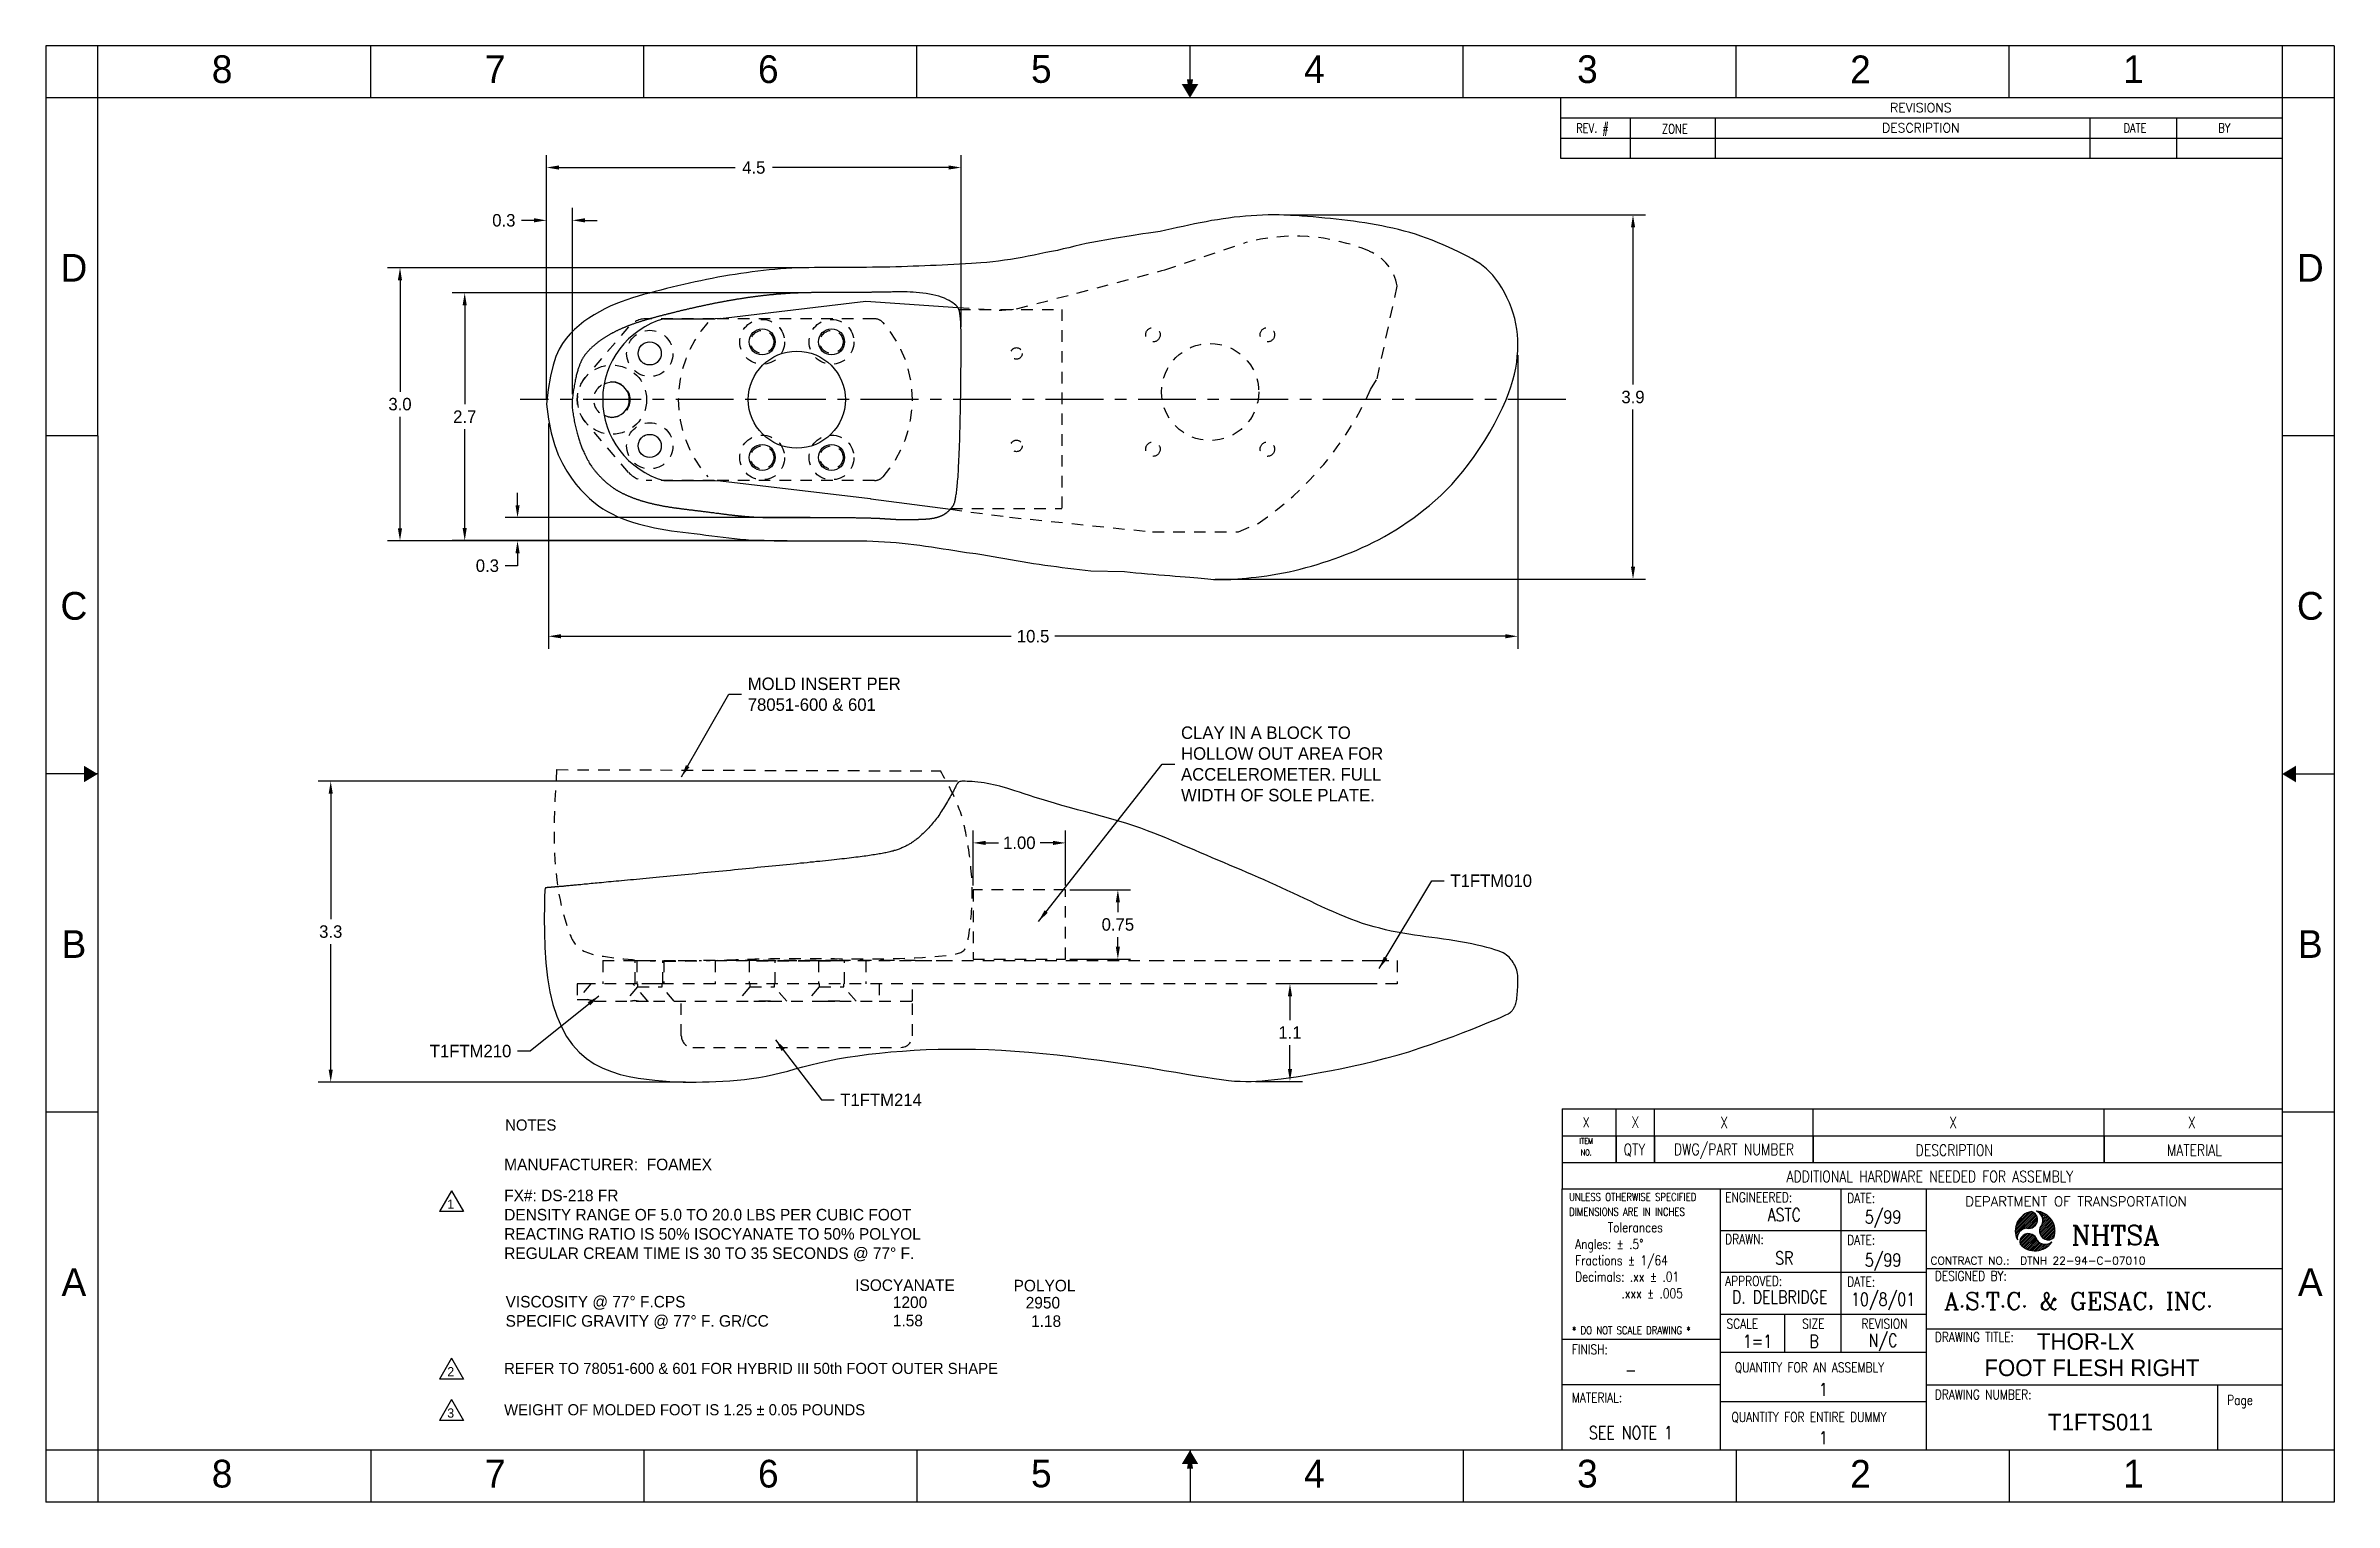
# Model space of a CAD drawing. Extents: x 2.9 to 27.6, y -9.5 to 6.2.
import ezdxf
from ezdxf.enums import TextEntityAlignment as Align

# ---------------------------------------------------------------- set-up
doc = ezdxf.new("R2010")
doc.units = 0
doc.header["$LTSCALE"] = 0.5
doc.header["$MEASUREMENT"] = 0
doc.linetypes.add('CENTER', pattern=[2, 1.25, -0.25, 0.25, -0.25])
doc.linetypes.add('HIDDEN', pattern=[0.375, 0.25, -0.125])
doc.layers.get('0').update_dxf_attribs({"linetype": 'CONTINUOUS'})
doc.layers.get('DEFPOINTS').update_dxf_attribs({"linetype": 'CONTINUOUS'})
for name, color, linetype in [('AM_HID', 1, 'HIDDEN'), ('DIM', 3, 'CONTINUOUS'), ('FOOT', 7, 'CONTINUOUS'), ('LABLE', 3, 'CONTINUOUS'), ('TB-TEXT', 7, 'CONTINUOUS'), ('TBLOCK', 7, 'CONTINUOUS')]:
    doc.layers.add(name, color=color, linetype=linetype)
doc.styles.add('ROMANS', font='ROMANC.SHX')
doc.styles.add('SIMPLEX', font='simplex', dxfattribs={"width": 0.8, "height": 0.125})
doc.dimstyles.new('3-DIGIT', dxfattribs={"dimtxt": 0.15, "dimasz": 0.2, "dimexe": 0.1, "dimexo": 0.1, "dimgap": 0.05, "dimtad": 0, "dimtih": 1, "dimtoh": 1, "dimdec": 3, "dimzin": 0, "dimdsep": 46, "dimtxsty": 'Standard', "dimcen": -0.1, "dimadec": 0, "dimazin": 0, "dimtfac": 1, "dimtdec": 3, "dimtofl": 0, "dimtmove": 0, "dimatfit": 3, "dimfxl": 0, "dimtolj": 1, "dimtzin": 0, "dimarcsym": 0})
doc.dimstyles.get("Standard").update_dxf_attribs({"dimtxt": 0.18, "dimasz": 0.18, "dimexe": 0.18, "dimexo": 0.0625, "dimgap": 0.09, "dimtad": 0, "dimtih": 1, "dimtoh": 1, "dimdec": 4, "dimzin": 0, "dimdsep": 46, "dimtxsty": 'Standard', "dimcen": 0.09, "dimadec": 0, "dimazin": 0, "dimtfac": 1, "dimtdec": 4, "dimtofl": 0, "dimtmove": 0, "dimatfit": 3, "dimfxl": 0, "dimtolj": 1, "dimtzin": 0, "dimarcsym": 0})

msp = doc.modelspace()

# ---------------------------------------------------------------- texts
for s, height, p in [('NOTES', 0.12, (7.846, -5.516)), ('MANUFACTURER:  FOAMEX', 0.125, (7.835, -5.945)), ('FX#: DS-218 FR ', 0.125, (7.835, -6.28)), ('DENSITY RANGE OF 5.0 TO 20.0 LBS PER CUBIC FOOT', 0.125, (7.835, -6.488)), ('REACTING RATIO IS 50% ISOCYANATE TO 50% POLYOL', 0.125, (7.835, -6.696)), ('REGULAR CREAM TIME IS 30 TO 35 SECONDS @ 77%%D F.', 0.125, (7.835, -6.905)), ('ISOCYANATE', 0.125, (11.631, -7.25)), ('POLYOL', 0.125, (13.344, -7.255)), ('VISCOSITY @ 77%%D F.CPS', 0.125, (7.85, -7.429)), ('1200', 0.125, (12.038, -7.435)), ('2950', 0.125, (13.475, -7.44)), ('SPECIFIC GRAVITY @ 77%%d F. GR/CC', 0.125, (7.85, -7.637)), ('1.58', 0.125, (12.038, -7.633)), ('1.18', 0.125, (13.533, -7.639)), ('THOR-LX', 0.18, (24.412, -7.887)), ('REFER TO 78051-600 & 601 FOR HYBRID III 50th FOOT OUTER SHAPE', 0.12, (7.834, -8.148)), ('FOOT FLESH RIGHT', 0.18, (23.843, -8.171)), ('WEIGHT OF MOLDED FOOT IS 1.25 %%P 0.05 POUNDS', 0.12, (7.834, -8.595)), ('T1FTS011', 0.18, (24.531, -8.759))]:
    msp.add_text(s, height=height).set_placement(p)
at = {"char_height": 0.135}
for s, insert, attachment_point in [('{MOLD INSERT PER }\\P{78051-600 & 601}', (10.469, -0.798), 4), ('{CLAY IN A BLOCK TO}\\P{HOLLOW OUT AREA FOR}\\P{ACCELEROMETER. FULL}\\P{WIDTH }{OF SOLE PLATE.}', (15.155, -1.552), 4), ('{T1FTM010}', (18.068, -2.815), 4), ('{T1FTM210}', (7.912, -4.657), 6), ('{T1FTM214}', (11.469, -5.184), 4)]:
    msp.add_mtext(s, dxfattribs=dict(at, insert=insert, attachment_point=attachment_point))
at = {"layer": 'LABLE'}
for s, p in [('1', (7.219, -6.362)), ('2', (7.219, -8.174)), ('3', (7.219, -8.621))]:
    msp.add_text(s, height=0.1, dxfattribs=at).set_placement(p)
at = {"layer": 'TB-TEXT', "color": 7, "style": 'SIMPLEX'}
for s, height, p in [('REVISIONS', 0.0983, (23.156, 5.546)), ('DESCRIPTION', 0.09834, (23.156, 5.328))]:
    msp.add_text(s, height=height, dxfattribs=at).set_placement(p, align=Align.MIDDLE)
at = {"layer": 'TB-TEXT', "color": 7, "style": 'ROMANS', "width": 0.8}
for s, height, p in [('REV. #', 0.0983, (19.605, 5.317)), ('ZONE', 0.0983, (20.495, 5.317)), ('DATE', 0.0983, (25.472, 5.326)), ('BY', 0.0983, (26.439, 5.326)), ('ITEM', 0.0636, (19.537, -5.629)), ('QTY', 0.1226, (20.059, -5.728)), ('DWG/PART NUMBER', 0.12256, (21.135, -5.728)), ('DESCRIPTION', 0.12256, (23.518, -5.728)), ('MATERIAL', 0.1226, (26.115, -5.728)), ('NO.', 0.0636, (19.537, -5.753)), ('ADDITIONAL HARDWARE NEEDED FOR ASSEMBLY', 0.12256, (23.254, -6.013))]:
    msp.add_text(s, height=height, dxfattribs=at).set_placement(p, align=Align.MIDDLE)
at = {"layer": 'TB-TEXT', "color": 7, "style": 'SIMPLEX', "width": 0.8}
for s, height, p in [('ENGINEERED:', 0.10505, (21.04, -6.291)), ('UNLESS OTHERWISE SPECIFIED', 0.08404, (19.351, -6.276)), ('DIMENSIONS ARE IN INCHES', 0.08404, (19.353, -6.437)), ('    Tolerances', 0.10505, (19.521, -6.615)), ('DRAWN:', 0.105, (21.04, -6.743)), ('Angles: %%p .5%%d', 0.10505, (19.416, -6.796)), ('Fractions %%p 1/64', 0.10505, (19.416, -6.972)), ('Decimals: .xx %%p .01', 0.10505, (19.416, -7.149)), ('APPROVED:', 0.105, (21.04, -7.195)), ('DESIGNED BY:', 0.10505, (23.307, -7.14)), ('        .xxx %%p .005', 0.10505, (19.416, -7.329)), ('SCALE', 0.105, (21.053, -7.658)), ('SIZE', 0.105, (21.873, -7.658)), ('REVISION', 0.105, (22.515, -7.658)), ('FINISH:', 0.105, (19.381, -7.935)), ('DRAWING TITLE:', 0.10505, (23.307, -7.802)), ('QUANTITY FOR AN ASSEMBLY', 0.10505, (21.145, -8.13)), ('MATERIAL:', 0.105, (19.381, -8.456)), ('DRAWING NUMBER:', 0.10505, (23.307, -8.423)), ('Page', 0.105, (26.469, -8.482)), ('QUANTITY FOR ENTIRE DUMMY', 0.10505, (21.109, -8.667))]:
    msp.add_text(s, height=height, dxfattribs=at).set_placement(p)
at = {"layer": 'TB-TEXT', "color": 7, "style": 'ROMANS'}
for s, height, p in [('DEPARTMENT OF TRANSPORTATION', 0.10505, (23.637, -6.335)), ('NHTSA', 0.2101, (24.784, -6.753)), ('CONTRACT NO.:  DTNH 22-94-C-07010', 0.08404, (23.261, -6.965)), ('A.S.T.C. & GESAC, INC.', 0.1875, (23.409, -7.454))]:
    msp.add_text(s, height=height, dxfattribs=at).set_placement(p)
at = {"layer": 'TB-TEXT', "color": 1, "style": 'SIMPLEX', "width": 0.8}
msp.add_text('* DO NOT SCALE DRAWING *', height=0.08404, dxfattribs=at).set_placement((19.384, -7.718))
at = {"layer": 'TBLOCK'}
for s, p in [('8', (4.784, 5.962)), ('7', (7.738, 5.962)), ('6', (10.691, 5.962)), ('5', (13.644, 5.962)), ('4', (16.597, 5.962)), ('3', (19.55, 5.962)), ('2', (22.503, 5.962)), ('1', (25.456, 5.962)), ('D', (3.181, 3.814)), ('D', (27.368, 3.814)), ('C', (3.181, 0.158)), ('C', (27.368, 0.158)), ('B', (3.181, -3.499)), ('B', (27.368, -3.499)), ('A', (3.181, -7.155)), ('A', (27.368, -7.155)), ('8', (4.784, -9.226)), ('7', (7.738, -9.226)), ('6', (10.691, -9.226)), ('5', (13.644, -9.226)), ('4', (16.597, -9.226)), ('3', (19.55, -9.226)), ('2', (22.503, -9.226)), ('1', (25.456, -9.226))]:
    msp.add_text(s, height=0.3, dxfattribs=at).set_placement(p, align=Align.MIDDLE)
at = {"layer": 'TBLOCK', "color": 7, "style": 'ROMANS', "width": 0.8}
for s, height, p in [('X', 0.105, (19.537, -5.428)), ('X', 0.123, (20.068, -5.426)), ('X', 0.123, (21.03, -5.428)), ('X', 0.123, (23.506, -5.428)), ('X', 0.123, (26.087, -5.428)), ('ASTC', 0.1401, (21.679, -6.427)), ('5/99', 0.1401, (22.747, -6.46)), ('SR', 0.1401, (21.679, -6.894)), ('5/99', 0.1401, (22.747, -6.927)), ('D. DELBRIDGE', 0.14006, (21.629, -7.316)), ('10/8/01', 0.1401, (22.747, -7.35)), ('1=1', 0.1401, (21.389, -7.794)), ('B', 0.14, (22.001, -7.794)), ('N/C', 0.1401, (22.747, -7.794)), ('-', 0.14, (20.021, -8.105)), ('1', 0.14, (22.102, -8.316)), ('SEE NOTE 1', 0.1401, (20.021, -8.783)), ('1', 0.14, (22.102, -8.839))]:
    msp.add_text(s, height=height, dxfattribs=at).set_placement(p, align=Align.MIDDLE)
at = {"layer": 'TBLOCK', "color": 7, "style": 'SIMPLEX', "width": 0.8}
for p in [(22.359, -6.299), (22.359, -6.751), (22.359, -7.203)]:
    msp.add_text('DATE:', height=0.105, dxfattribs=at).set_placement(p)

# ---------------------------------------------------------------- blocks, each defined once
blk = doc.blocks.new('*D4')
at = {"color": 0, "linetype": 'ByBlock'}
for p, q in [((13.953, -4.011), (14.607, -4.011)), ((14.472, -4.146), (14.472, -4.251)), ((14.472, -4.626), (14.472, -4.521)), ((13.953, -4.761), (14.607, -4.761))]:
    blk.add_line(p, q, dxfattribs=at)
for points in [[(14.449, -4.146), (14.494, -4.146), (14.472, -4.011)], [(14.449, -4.626), (14.494, -4.626), (14.472, -4.761)]]:
    blk.add_solid(points, dxfattribs=at)
at = {"layer": 'DEFPOINTS', "color": 0, "linetype": 'ByBlock'}
for p in [(13.906, -4.011), (13.906, -4.761), (14.472, -4.761)]:
    blk.add_point(p, dxfattribs=at)
at = {"color": 0, "linetype": 'ByBlock', "insert": (14.472, -4.386), "char_height": 0.135, "attachment_point": 5}
blk.add_mtext('\\A1;0.75', dxfattribs=at)
blk = doc.blocks.new('*D5')
at = {"color": 0, "linetype": 'ByBlock'}
for p, q in [((12.906, -3.964), (12.906, -3.368)), ((13.906, -3.964), (13.906, -3.368)), ((13.041, -3.503), (13.181, -3.503)), ((13.771, -3.503), (13.631, -3.503))]:
    blk.add_line(p, q, dxfattribs=at)
for points in [[(13.041, -3.481), (13.041, -3.526), (12.906, -3.503)], [(13.771, -3.481), (13.771, -3.526), (13.906, -3.503)]]:
    blk.add_solid(points, dxfattribs=at)
at = {"layer": 'DEFPOINTS', "color": 0, "linetype": 'ByBlock'}
for p in [(13.906, -3.503), (12.906, -4.011), (13.906, -4.011)]:
    blk.add_point(p, dxfattribs=at)
at = {"color": 0, "linetype": 'ByBlock', "insert": (13.406, -3.503), "char_height": 0.135, "attachment_point": 5}
blk.add_mtext('\\A1;1.00', dxfattribs=at)
blk = doc.blocks.new('*D57')
at = {"color": 0, "linetype": 'ByBlock'}
for p, q in [((18.797, 1.71), (18.797, -1.466)), ((8.313, 0.971), (8.313, -1.466)), ((8.448, -1.331), (13.319, -1.331)), ((18.662, -1.331), (13.791, -1.331))]:
    blk.add_line(p, q, dxfattribs=at)
for points in [[(8.448, -1.308), (8.448, -1.353), (8.313, -1.331)], [(18.662, -1.308), (18.662, -1.353), (18.797, -1.331)]]:
    blk.add_solid(points, dxfattribs=at)
at = {"layer": 'DEFPOINTS', "color": 0, "linetype": 'ByBlock'}
for p in [(18.797, 1.757), (8.313, 1.017), (18.797, -1.331)]:
    blk.add_point(p, dxfattribs=at)
at = {"color": 0, "linetype": 'ByBlock', "insert": (13.555, -1.331), "char_height": 0.135, "attachment_point": 5}
blk.add_mtext('\\A1;10.5', dxfattribs=at)
blk = doc.blocks.new('*D58')
at = {"color": 0, "linetype": 'ByBlock'}
for p, q in [((16.265, 3.225), (20.178, 3.225)), ((20.043, 3.09), (20.043, 1.391)), ((20.043, -0.578), (20.043, 1.121)), ((15.523, -0.713), (20.178, -0.713))]:
    blk.add_line(p, q, dxfattribs=at)
for points in [[(20.021, 3.09), (20.066, 3.09), (20.043, 3.225)], [(20.021, -0.578), (20.066, -0.578), (20.043, -0.713)]]:
    blk.add_solid(points, dxfattribs=at)
at = {"layer": 'DEFPOINTS', "color": 0, "linetype": 'ByBlock'}
for p in [(16.218, 3.225), (20.043, 3.225), (15.476, -0.713)]:
    blk.add_point(p, dxfattribs=at)
at = {"color": 0, "linetype": 'ByBlock', "insert": (20.043, 1.256), "char_height": 0.135, "attachment_point": 5}
blk.add_mtext('\\A1;3.9', dxfattribs=at)
blk = doc.blocks.new('*D59')
at = {"color": 0, "linetype": 'ByBlock'}
for p, q in [((12.738, -2.837), (5.824, -2.837)), ((5.959, -2.972), (5.959, -4.328)), ((5.959, -5.954), (5.959, -4.598)), ((9.795, -6.089), (5.824, -6.089))]:
    blk.add_line(p, q, dxfattribs=at)
for points in [[(5.936, -2.972), (5.981, -2.972), (5.959, -2.837)], [(5.936, -5.954), (5.981, -5.954), (5.959, -6.089)]]:
    blk.add_solid(points, dxfattribs=at)
at = {"layer": 'DEFPOINTS', "color": 0, "linetype": 'ByBlock'}
for p in [(12.785, -2.837), (5.959, -6.089), (9.841, -6.089)]:
    blk.add_point(p, dxfattribs=at)
at = {"color": 0, "linetype": 'ByBlock', "insert": (5.959, -4.463), "char_height": 0.135, "attachment_point": 5}
blk.add_mtext('\\A1;3.3', dxfattribs=at)
blk = doc.blocks.new('*D60')
at = {"color": 0, "linetype": 'ByBlock'}
for p, q in [((17.157, -5.026), (16.198, -5.026)), ((16.333, -5.161), (16.333, -5.419)), ((16.333, -5.947), (16.333, -5.689)), ((15.961, -6.082), (16.468, -6.082))]:
    blk.add_line(p, q, dxfattribs=at)
for points in [[(16.311, -5.161), (16.356, -5.161), (16.333, -5.026)], [(16.311, -5.947), (16.356, -5.947), (16.333, -6.082)]]:
    blk.add_solid(points, dxfattribs=at)
at = {"layer": 'DEFPOINTS', "color": 0, "linetype": 'ByBlock'}
for p in [(17.204, -5.026), (15.914, -6.082), (16.333, -6.082)]:
    blk.add_point(p, dxfattribs=at)
at = {"color": 0, "linetype": 'ByBlock', "insert": (16.333, -5.554), "char_height": 0.135, "attachment_point": 5}
blk.add_mtext('\\A1;1.1', dxfattribs=at)
blk = doc.blocks.new('*D61')
at = {"color": 0, "linetype": 'ByBlock'}
for p, q in [((11.084, 2.655), (6.573, 2.655)), ((6.708, 2.52), (6.708, 1.314)), ((6.708, -0.163), (6.708, 1.044)), ((10.77, -0.298), (6.573, -0.298))]:
    blk.add_line(p, q, dxfattribs=at)
for points in [[(6.685, 2.52), (6.73, 2.52), (6.708, 2.655)], [(6.685, -0.163), (6.73, -0.163), (6.708, -0.298)]]:
    blk.add_solid(points, dxfattribs=at)
at = {"layer": 'DEFPOINTS', "color": 0, "linetype": 'ByBlock'}
for p in [(6.708, 2.655), (11.131, 2.655), (10.817, -0.298)]:
    blk.add_point(p, dxfattribs=at)
at = {"color": 0, "linetype": 'ByBlock', "insert": (6.708, 1.179), "char_height": 0.135, "attachment_point": 5}
blk.add_mtext('\\A1;3.0', dxfattribs=at)
blk = doc.blocks.new('*D62')
at = {"color": 0, "linetype": 'ByBlock'}
for p, q in [((8.292, 1.225), (8.292, 3.302)), ((8.572, 1.287), (8.572, 3.302)), ((8.157, 3.167), (8.022, 3.167)), ((8.707, 3.167), (8.842, 3.167))]:
    blk.add_line(p, q, dxfattribs=at)
for points in [[(8.157, 3.19), (8.157, 3.145), (8.292, 3.167)], [(8.707, 3.19), (8.707, 3.145), (8.572, 3.167)]]:
    blk.add_solid(points, dxfattribs=at)
at = {"layer": 'DEFPOINTS', "color": 0, "linetype": 'ByBlock'}
for p in [(8.292, 3.167), (8.572, 1.24), (8.292, 1.178)]:
    blk.add_point(p, dxfattribs=at)
at = {"color": 0, "linetype": 'ByBlock', "insert": (7.831, 3.167), "char_height": 0.135, "attachment_point": 5}
blk.add_mtext('\\A1;0.3', dxfattribs=at)
blk = doc.blocks.new('*D63')
at = {"color": 0, "linetype": 'ByBlock'}
for p, q in [((8.292, 1.271), (8.292, 3.873)), ((8.427, 3.738), (10.332, 3.738)), ((12.641, 3.738), (10.737, 3.738)), ((12.776, 2.015), (12.776, 3.873))]:
    blk.add_line(p, q, dxfattribs=at)
for points in [[(8.427, 3.761), (8.427, 3.716), (8.292, 3.738)], [(12.641, 3.761), (12.641, 3.716), (12.776, 3.738)]]:
    blk.add_solid(points, dxfattribs=at)
at = {"layer": 'DEFPOINTS', "color": 0, "linetype": 'ByBlock'}
for p in [(12.776, 3.738), (12.776, 1.969), (8.292, 1.225)]:
    blk.add_point(p, dxfattribs=at)
at = {"color": 0, "linetype": 'ByBlock', "insert": (10.534, 3.738), "char_height": 0.135, "attachment_point": 5}
blk.add_mtext('\\A1;4.5', dxfattribs=at)
blk = doc.blocks.new('*D64')
at = {"color": 0, "linetype": 'ByBlock'}
for p, q in [((11.023, 3.543), (7.273, 3.543)), ((7.408, 3.408), (7.408, 2.339)), ((7.408, 0.999), (7.408, 2.069)), ((10.646, 0.864), (7.273, 0.864))]:
    blk.add_line(p, q, dxfattribs=at)
for points in [[(7.385, 3.408), (7.43, 3.408), (7.408, 3.543)], [(7.385, 0.999), (7.43, 0.999), (7.408, 0.864)]]:
    blk.add_solid(points, dxfattribs=at)
at = {"layer": 'DEFPOINTS', "color": 0, "linetype": 'ByBlock'}
for p in [(7.408, 3.543), (11.069, 3.543), (10.693, 0.864)]:
    blk.add_point(p, dxfattribs=at)
at = {"color": 0, "linetype": 'ByBlock', "insert": (7.408, 2.204), "char_height": 0.135, "attachment_point": 5}
blk.add_mtext('\\A1;2.7', dxfattribs=at)
blk = doc.blocks.new('*D65')
at = {"color": 0, "linetype": 'ByBlock'}
for p, q in [((7.979, 1.247), (7.979, 1.382)), ((11.144, 1.112), (7.844, 1.112)), ((10.894, 0.862), (7.844, 0.862)), ((7.979, 0.592), (7.844, 0.592)), ((7.979, 0.727), (7.979, 0.592))]:
    blk.add_line(p, q, dxfattribs=at)
for points in [[(7.957, 1.247), (8.002, 1.247), (7.979, 1.112)], [(7.957, 0.727), (8.002, 0.727), (7.979, 0.862)]]:
    blk.add_solid(points, dxfattribs=at)
at = {"layer": 'DEFPOINTS', "color": 0, "linetype": 'ByBlock'}
for p in [(11.191, 1.112), (7.979, 0.862), (10.941, 0.862)]:
    blk.add_point(p, dxfattribs=at)
at = {"color": 0, "linetype": 'ByBlock', "insert": (7.653, 0.592), "char_height": 0.135, "attachment_point": 5}
blk.add_mtext('\\A1;0.3', dxfattribs=at)
blk = doc.blocks.new('*X1')
at = {"color": 0}
for p, q in [((7.173, 1.304), (7.317, 1.448)), ((7.174, 1.319), (7.308, 1.453)), ((7.174, 1.291), (7.325, 1.442)), ((7.176, 1.336), (7.297, 1.456)), ((7.176, 1.278), (7.331, 1.434)), ((7.182, 1.355), (7.278, 1.451)), ((7.193, 1.38), (7.252, 1.44)), ((7.23, 1.319), (7.337, 1.426)), ((7.252, 1.327), (7.342, 1.416)), ((7.34, 1.457), (7.342, 1.459)), ((7.35, 1.452), (7.354, 1.457)), ((7.358, 1.446), (7.366, 1.454)), ((7.365, 1.44), (7.377, 1.451)), ((7.372, 1.432), (7.387, 1.447)), ((7.377, 1.423), (7.397, 1.443)), ((7.382, 1.414), (7.406, 1.438)), ((7.385, 1.403), (7.414, 1.432)), ((7.387, 1.391), (7.422, 1.426)), ((7.387, 1.376), (7.43, 1.42)), ((7.178, 1.267), (7.198, 1.287)), ((7.182, 1.256), (7.19, 1.265)), ((7.185, 1.246), (7.189, 1.249)), ((7.209, 1.213), (7.282, 1.286)), ((7.209, 1.227), (7.268, 1.286)), ((7.213, 1.203), (7.294, 1.283)), ((7.214, 1.246), (7.249, 1.281)), ((7.22, 1.195), (7.304, 1.279)), ((7.227, 1.189), (7.313, 1.275)), ((7.235, 1.182), (7.322, 1.269)), ((7.243, 1.177), (7.329, 1.262)), ((7.252, 1.171), (7.334, 1.253)), ((7.262, 1.166), (7.338, 1.243)), ((7.267, 1.327), (7.345, 1.405)), ((7.279, 1.326), (7.345, 1.392)), ((7.296, 1.328), (7.343, 1.375)), ((7.361, 1.308), (7.45, 1.398)), ((7.362, 1.295), (7.456, 1.389)), ((7.363, 1.324), (7.444, 1.405)), ((7.364, 1.283), (7.461, 1.38)), ((7.368, 1.273), (7.466, 1.371)), ((7.374, 1.264), (7.47, 1.361)), ((7.38, 1.257), (7.474, 1.351)), ((7.382, 1.358), (7.437, 1.413)), ((7.388, 1.25), (7.477, 1.339)), ((7.396, 1.244), (7.479, 1.327)), ((7.406, 1.24), (7.481, 1.315)), ((7.418, 1.237), (7.481, 1.301)), ((7.431, 1.237), (7.48, 1.285)), ((7.449, 1.241), (7.476, 1.268)), ((7.272, 1.162), (7.343, 1.234)), ((7.282, 1.159), (7.35, 1.226)), ((7.293, 1.156), (7.357, 1.22)), ((7.305, 1.153), (7.366, 1.214)), ((7.318, 1.152), (7.375, 1.209)), ((7.332, 1.152), (7.386, 1.206)), ((7.347, 1.153), (7.398, 1.204)), ((7.365, 1.156), (7.412, 1.204)), ((7.386, 1.163), (7.43, 1.207)), ((7.419, 1.182), (7.451, 1.214))]:
    blk.add_line(p, q, dxfattribs=at)

# ---------------------------------------------------------------- dimensions: what is measured, and where the dimension line sits
for base, p1, p2, angle, override, picture, middle, set_off in [((12.776, 4.898), (8.292, 2.385), (12.776, 3.129), 180, {"dimscale": 0.75, "dimdec": 1}, '*D63', (10.534, 4.898), (0, 1.16)), ((8.292, 4.327), (8.572, 2.4), (8.292, 2.338), 180, {"dimscale": 0.75, "dimdec": 1}, '*D62', (7.831, 4.327), (0, 1.16)), ((20.043, 4.385), (15.476, 0.447), (16.218, 4.385), 90, {"dimscale": 0.75, "dimdec": 1}, '*D58', (20.043, 2.416), (0, 1.16)), ((6.708, 3.815), (10.817, 0.862), (11.131, 3.815), 90, {"dimscale": 0.75, "dimdec": 1}, '*D61', (6.708, 2.339), (0, 1.16)), ((18.797, -0.171), (8.313, 2.178), (18.797, 2.917), 180, {"dimscale": 0.75, "dimdec": 1}, '*D57', (13.555, -0.171), (0, 1.16)), ((14.472, -3.663), (13.906, -2.913), (13.906, -3.663), 90, {"dimscale": 0.75, "dimdec": 2}, '*D4', (14.472, -3.288), (0, 1.098)), ((16.333, -4.984), (17.204, -3.928), (15.914, -4.984), 90, {"dimscale": 0.75, "dimdec": 1}, '*D60', (16.333, -4.456), (0, 1.098))]:
    dim = msp.add_linear_dim(base=base, p1=p1, p2=p2, angle=angle, dimstyle='Standard', override=override)
    dim.commit()
    dim.dimension.update_dxf_attribs({"geometry": picture, "text_midpoint": middle, "insert": set_off})
for base, p1, p2, picture, middle in [((7.408, 3.543), (10.693, 0.864), (11.069, 3.543), '*D64', (7.408, 2.204)), ((7.9792105, 0.8621712), (11.1912685, 1.1121713), (10.9412068, 0.8621712), '*D65', (7.6529605, 0.5921712))]:
    dim = msp.add_linear_dim(base=base, p1=p1, p2=p2, angle=90, dimstyle='Standard', override={"dimscale": 0.75, "dimdec": 1})
    dim.commit()
    dim.dimension.update_dxf_attribs({"geometry": picture, "text_midpoint": middle})
dim = msp.add_linear_dim(base=(5.959, -4.991), p1=(12.785, -1.739), p2=(9.841, -4.991), angle=90, dimstyle='Standard', override={"dimscale": 0.75, "dimdec": 1})
dim.commit()
dim.dimension.update_dxf_attribs({"geometry": '*D59', "text_midpoint": (5.959, -3.365), "dimtype": 160, "insert": (0, 1.098)})
dim = msp.add_linear_dim(base=(13.906, -2.406), p1=(12.906, -2.913), p2=(13.906, -2.913), dimstyle='Standard', override={"dimscale": 0.75, "dimdec": 2})
dim.commit()
dim.dimension.update_dxf_attribs({"geometry": '*D5', "text_midpoint": (13.406, -2.406), "insert": (0, 1.098)})

# ---------------------------------------------------------------- linework, layer by layer
for p, q in [((9.562, 3.263), (10.117, 3.263)), ((10.176, 3.266), (10.117, 3.263)), ((10.176, 3.266), (11.747, 3.452)), ((11.747, 3.452), (12.74, 3.386)), ((9.562, 1.513), (10.117, 1.513)), ((10.117, 1.513), (10.176, 1.509)), ((10.176, 1.509), (11.793, 1.318)), ((11.793, 1.318), (11.8, 1.317)), ((11.8, 1.317), (12.66, 1.203))]:
    msp.add_line(p, q)
for centre, radius in [((9.409, 2.888), 0.125), ((10.625, 3.013), 0.141), ((11.375, 3.013), 0.141), ((11, 2.388), 0.525), ((9.409, 1.888), 0.125), ((10.625, 1.763), 0.141), ((11.375, 1.763), 0.141)]:
    msp.add_circle(centre, radius)
for centre, radius, start, end in [((9.809, 2.388), 0.909, 105.7338, 254.2662), ((9, 2.388), 0.188, 243.2295, 116.7705)]:
    msp.add_arc(centre, radius, start, end)
at = {"layer": 'AM_HID'}
for p, q in [((14.979, 3.792), (15.844, 4.083)), ((13.377, 3.369), (14.947, 3.783)), ((13.377, 3.369), (14.947, 3.783)), ((14.947, 3.783), (14.979, 3.792)), ((17.277, 2.614), (17.492, 3.618)), ((10.107, 3.263), (9.371, 3.263)), ((11.838, 3.263), (10.107, 3.263)), ((12.74, 3.386), (13.217, 3.354)), ((12.752, 3.364), (13.867, 3.364)), ((13.217, 3.354), (13.377, 3.369)), ((13.867, 3.364), (13.867, 1.211)), ((9.181, 3.175), (8.715, 2.632)), ((17.204, 2.497), (17.277, 2.614)), ((9.181, 1.6), (8.715, 2.144)), ((10.107, 1.513), (9.371, 1.513)), ((11.838, 1.513), (10.107, 1.513)), ((12.66, 1.203), (13.316, 1.115)), ((12.667, 1.211), (13.867, 1.211)), ((13.301, 1.117), (14.846, 0.958)), ((15.776, 0.958), (15.99, 1.05)), ((14.846, 0.958), (15.776, 0.958)), ((8.402, -1.613), (12.555, -1.627)), ((13.906, -2.913), (12.906, -2.913)), ((12.906, -2.913), (12.906, -3.663)), ((13.906, -3.663), (13.906, -2.913)), ((8.9, -3.678), (9.562, -3.678)), ((8.9, -3.678), (8.9, -3.928)), ((9.25, -3.928), (9.25, -3.678)), ((9.25, -3.678), (9.371, -3.678)), ((9.25, -3.678), (9.258, -3.678)), ((9.268, -3.678), (9.268, -3.928)), ((9.549, -3.928), (9.549, -3.678)), ((9.562, -3.678), (9.968, -3.678)), ((9.562, -3.678), (9.562, -3.928)), ((9.718, -3.678), (9.968, -3.678)), ((9.968, -3.678), (9.968, -3.678)), ((9.968, -3.678), (9.968, -3.678)), ((10.565, -3.678), (9.968, -3.678)), ((10.117, -3.678), (11.435, -3.678)), ((10.117, -3.678), (10.117, -3.928)), ((10.117, -3.678), (10.117, -3.678)), ((10.484, -3.678), (10.484, -3.928)), ((11.435, -3.678), (10.565, -3.678)), ((10.725, -3.679), (10.565, -3.679)), ((10.565, -3.679), (11.435, -3.679)), ((10.765, -3.928), (10.765, -3.678)), ((11.225, -3.679), (10.775, -3.679)), ((11.234, -3.678), (11.234, -3.928)), ((11.435, -3.679), (11.275, -3.679)), ((11.435, -3.678), (14.846, -3.678)), ((12.031, -3.678), (11.435, -3.678)), ((11.515, -3.678), (11.515, -3.678)), ((11.515, -3.678), (11.515, -3.678)), ((11.515, -3.928), (11.515, -3.678)), ((11.525, -3.678), (11.525, -3.678)), ((11.525, -3.678), (11.525, -3.678)), ((11.747, -3.678), (11.747, -3.679)), ((11.747, -3.679), (11.747, -3.928)), ((11.747, -3.679), (11.747, -3.679)), ((12.281, -3.678), (12.031, -3.678)), ((12.281, -3.678), (12.619, -3.678)), ((12.619, -3.678), (12.681, -3.678)), ((12.906, -3.663), (13.906, -3.663)), ((14.846, -3.678), (15.99, -3.678)), ((15.99, -3.678), (17.204, -3.678)), ((17.204, -3.678), (17.277, -3.678)), ((17.277, -3.678), (17.492, -3.678)), ((17.492, -3.678), (17.492, -3.928)), ((8.75, -3.928), (8.625, -3.928)), ((8.773, -3.928), (8.625, -4.098)), ((8.625, -3.928), (8.625, -4.098)), ((9.271, -3.928), (8.735, -3.928)), ((9.227, -3.928), (9.227, -3.928)), ((9.227, -3.928), (9.227, -3.928)), ((9.227, -3.928), (9.227, -3.928)), ((9.39, -4.116), (9.227, -3.928)), ((9.448, -3.928), (9.271, -3.928)), ((9.276, -3.928), (9.276, -3.963)), ((9.276, -3.928), (9.276, -3.928)), ((9.276, -3.928), (9.276, -3.928)), ((9.562, -3.928), (9.448, -3.928)), ((9.562, -3.928), (9.448, -3.928)), ((9.542, -3.928), (9.542, -3.928)), ((9.542, -3.928), (9.542, -3.928)), ((9.542, -3.963), (9.542, -3.928)), ((10.117, -3.928), (9.562, -3.928)), ((14.846, -3.928), (10.117, -3.928)), ((10.492, -3.928), (10.492, -3.963)), ((10.758, -3.963), (10.758, -3.928)), ((11.242, -3.928), (11.242, -3.963)), ((11.508, -3.963), (11.508, -3.928)), ((11.892, -3.928), (11.892, -4.116)), ((11.892, -3.928), (11.892, -3.928)), ((12.25, -3.928), (12.25, -3.928)), ((12.25, -4.116), (12.25, -3.928)), ((13, -3.928), (13, -3.928)), ((13.75, -3.928), (13.75, -3.928)), ((15.99, -3.928), (14.846, -3.928)), ((17.204, -3.928), (15.99, -3.928)), ((17.277, -3.928), (17.204, -3.928)), ((17.492, -3.928), (17.277, -3.928)), ((8.625, -4.098), (8.735, -4.098)), ((8.812, -4.116), (9.271, -4.116)), ((9.276, -3.963), (9.143, -4.116)), ((9.271, -4.116), (9.448, -4.116)), ((9.276, -3.963), (9.542, -3.963)), ((9.448, -4.116), (10.535, -4.116)), ((9.674, -4.116), (9.542, -3.963)), ((9.75, -4.116), (9.75, -4.116)), ((9.75, -4.491), (9.75, -4.116)), ((10.492, -3.963), (10.359, -4.116)), ((10.492, -3.963), (10.758, -3.963)), ((10.535, -4.116), (10.536, -4.116)), ((10.714, -4.116), (10.535, -4.116)), ((10.536, -4.116), (10.714, -4.116)), ((10.687, -4.116), (10.714, -4.116)), ((10.714, -4.116), (11.285, -4.116)), ((10.714, -4.116), (10.714, -4.116)), ((10.89, -4.116), (10.758, -3.963)), ((11.242, -3.963), (11.109, -4.116)), ((11.242, -3.963), (11.508, -3.963)), ((11.285, -4.116), (11.286, -4.116)), ((11.464, -4.116), (11.285, -4.116)), ((11.286, -4.116), (11.464, -4.116)), ((11.464, -4.116), (11.892, -4.116)), ((11.464, -4.116), (11.464, -4.116)), ((11.64, -4.116), (11.508, -3.963)), ((11.892, -4.116), (12.25, -4.116)), ((12.25, -4.491), (12.25, -4.116)), ((9.875, -4.616), (12.125, -4.616))]:
    msp.add_line(p, q, dxfattribs=at)
for points in [[(10.775, -3.679), (10.75, -3.679), (10.725, -3.679)], [(11.275, -3.679), (11.25, -3.679), (11.225, -3.679)], [(8.812, -4.116), (8.735, -4.098)], [(8.735, -4.098), (8.812, -4.116)], [(9.288, -4.116), (9.244, -4.11), (9.201, -4.116)], [(9.201, -4.116), (9.244, -4.11), (9.288, -4.116)]]:
    msp.add_lwpolyline(points, dxfattribs=at)
for centre, radius in [((10.625, 3.013), 0.242), ((11.375, 3.013), 0.242), ((9.409, 2.888), 0.25), ((9.409, 2.888), 0.125), ((10.625, 3.013), 0.125), ((11.375, 3.013), 0.125), ((14.851, 3.09), 0.0781), ((15.47, 2.471), 0.525), ((16.089, 3.09), 0.0781), ((9, 2.388), 0.375), ((13.375, 2.888), 0.0625), ((9, 2.388), 0.195), ((9.409, 1.888), 0.25), ((9.409, 1.888), 0.125), ((10.625, 1.763), 0.242), ((11.375, 1.763), 0.242), ((10.625, 1.763), 0.125), ((11.375, 1.763), 0.125), ((13.375, 1.888), 0.0625), ((14.851, 1.853), 0.0781), ((16.089, 1.853), 0.0781)]:
    msp.add_circle(centre, radius, dxfattribs=at)
for centre, radius, start, end in [((16.387, 2.082), 2.074, 67.0929, 105.1742), ((17, 3.531), 0.5, 9.9433, 67.0929), ((9.371, 3.013), 0.25, 90, 139.3987), ((10.968, 2.388), 1.25, 138.1897, 221.8103), ((11.838, 3.138), 0.125, 41.8103, 90), ((11, 2.388), 1.25, 318.1897, 41.8103), ((9, 2.388), 0.375, 139.3987, 220.6013), ((14.061, 3.902), 3.443, 304.0746, 335.9067), ((9.371, 1.763), 0.25, 220.6013, 270), ((11.838, 1.638), 0.125, 270, 318.1897), ((9.875, -4.491), 0.125, 180, 270), ((12.125, -4.491), 0.125, 270, 0)]:
    msp.add_arc(centre, radius, start, end, dxfattribs=at)
msp.add_spline([(8.402, -1.613), (8.527, -3.343), (8.617, -3.517), (8.93, -3.635), (10.432, -3.663), (11.329, -3.656), (12.623, -3.621), (12.82, -3.552), (12.854, -3.441), (12.897, -2.97), (12.854, -2.448), (12.76, -2.046), (12.555, -1.627)], degree=3, dxfattribs=at)
at = {"layer": 'DIM', "color": 7, "linetype": 'CENTER'}
msp.add_line((19.315, 2.388), (8.006, 2.388), dxfattribs=at)
at = {"layer": 'FOOT'}
for points in [[(8.292, 2.338), (8.313, 2.178), (8.343, 2.03), (8.379, 1.902), (8.42, 1.791), (8.465, 1.696), (8.512, 1.613), (8.561, 1.54), (8.611, 1.475), (8.66, 1.417), (8.709, 1.365), (8.757, 1.318), (8.805, 1.278), (8.853, 1.241), (8.902, 1.208), (8.951, 1.179), (9.003, 1.152), (9.056, 1.126), (9.11, 1.103), (9.167, 1.082), (9.224, 1.063), (9.282, 1.045), (9.341, 1.029), (9.401, 1.015), (9.461, 1.002), (9.521, 0.991), (9.582, 0.98), (9.643, 0.971), (9.704, 0.963), (9.766, 0.955), (9.828, 0.947), (9.891, 0.94), (9.954, 0.932), (10.016, 0.924), (10.079, 0.916), (10.141, 0.908), (10.204, 0.9), (10.265, 0.892), (10.327, 0.886), (10.388, 0.879), (10.449, 0.874), (10.509, 0.87), (10.57, 0.867), (10.632, 0.865), (10.693, 0.864), (10.755, 0.863), (10.817, 0.862), (10.879, 0.862), (10.941, 0.862), (11.441, 0.862), (11.504, 0.862), (11.567, 0.862), (11.63, 0.862), (11.693, 0.861), (11.756, 0.86), (11.82, 0.858), (11.884, 0.855), (11.947, 0.851), (12.011, 0.847), (12.075, 0.842), (12.139, 0.835), (12.203, 0.828), (12.266, 0.821), (12.329, 0.813), (12.392, 0.804), (12.456, 0.795), (12.518, 0.786), (12.581, 0.776), (12.644, 0.766), (12.707, 0.756), (12.77, 0.746), (12.833, 0.736), (12.936, 0.725), (12.999, 0.714), (13.061, 0.703), (13.124, 0.692), (13.186, 0.681), (13.249, 0.67), (13.311, 0.659), (13.373, 0.648), (13.435, 0.638), (13.497, 0.628), (13.559, 0.618), (13.621, 0.609), (13.683, 0.6), (13.745, 0.591), (13.807, 0.583), (13.87, 0.574), (13.932, 0.566), (13.994, 0.559), (14.056, 0.551), (14.118, 0.544), (14.18, 0.537), (14.542, 0.53), (14.604, 0.523), (14.666, 0.517), (14.729, 0.511), (14.791, 0.505), (14.853, 0.5), (14.914, 0.495), (14.975, 0.49), (15.034, 0.485), (15.092, 0.48), (15.147, 0.476), (15.199, 0.472), (15.249, 0.468), (15.294, 0.464), (15.336, 0.46), (15.374, 0.456), (15.41, 0.453), (15.444, 0.45), (15.476, 0.447), (15.506, 0.445), (15.536, 0.444), (15.565, 0.443), (15.595, 0.443), (15.626, 0.443), (15.658, 0.444), (15.693, 0.445), (15.73, 0.448), (15.771, 0.451), (15.815, 0.454), (15.863, 0.459), (15.914, 0.464), (15.968, 0.47), (16.024, 0.477), (16.082, 0.484), (16.142, 0.493), (16.202, 0.503), (16.262, 0.514), (16.323, 0.527), (16.384, 0.541), (16.444, 0.556), (16.505, 0.572), (16.566, 0.589), (16.627, 0.607), (16.689, 0.626), (16.75, 0.646), (16.811, 0.667), (16.872, 0.689), (16.933, 0.712), (16.994, 0.736), (17.055, 0.761), (17.115, 0.788), (17.176, 0.816), (17.236, 0.846), (17.297, 0.877), (17.357, 0.91), (17.418, 0.945), (17.479, 0.982), (17.539, 1.021), (17.6, 1.062), (17.661, 1.104), (17.722, 1.149), (17.782, 1.195), (17.843, 1.244), (17.903, 1.296), (17.963, 1.35), (18.023, 1.409), (18.083, 1.471), (18.143, 1.539), (18.204, 1.611), (18.264, 1.689), (18.324, 1.772), (18.382, 1.859), (18.439, 1.947), (18.493, 2.037), (18.544, 2.126), (18.59, 2.213), (18.631, 2.298), (18.667, 2.378), (18.697, 2.455), (18.723, 2.528), (18.744, 2.597), (18.761, 2.665), (18.775, 2.73), (18.785, 2.794), (18.792, 2.856), (18.797, 2.917), (18.798, 2.977), (18.797, 3.036), (18.793, 3.094), (18.787, 3.152), (18.777, 3.209), (18.764, 3.266), (18.748, 3.322), (18.728, 3.379), (18.706, 3.436), (18.68, 3.492), (18.653, 3.546), (18.623, 3.598), (18.592, 3.646), (18.559, 3.692), (18.526, 3.733), (18.492, 3.769), (18.458, 3.802), (18.422, 3.832), (18.385, 3.859), (18.345, 3.886), (18.302, 3.911), (18.257, 3.936), (18.208, 3.961), (18.156, 3.987), (18.102, 4.013), (18.046, 4.038), (17.989, 4.064), (17.93, 4.088), (17.87, 4.112), (17.81, 4.135), (17.749, 4.156), (17.689, 4.176), (17.628, 4.194), (17.568, 4.211), (17.507, 4.227), (17.447, 4.241), (17.386, 4.255), (17.325, 4.267), (17.264, 4.279), (17.203, 4.289), (17.141, 4.299), (17.08, 4.308), (17.019, 4.317), (16.957, 4.324), (16.895, 4.332), (16.833, 4.339), (16.771, 4.346), (16.709, 4.352), (16.647, 4.358), (16.585, 4.364), (16.524, 4.369), (16.462, 4.374), (16.401, 4.378), (16.34, 4.381), (16.279, 4.384), (16.218, 4.385), (16.157, 4.385), (16.096, 4.385), (16.035, 4.383), (15.974, 4.38), (15.913, 4.377), (15.853, 4.372), (15.792, 4.366), (15.731, 4.36), (15.67, 4.352), (15.609, 4.343), (15.548, 4.334), (15.486, 4.324), (15.425, 4.312), (15.363, 4.301), (15.302, 4.288), (15.24, 4.275), (15.178, 4.262), (15.116, 4.248), (15.054, 4.234), (14.992, 4.22), (14.929, 4.205), (14.804, 4.188), (14.742, 4.18), (14.617, 4.161), (14.43, 4.129), (14.192, 4.088), (14.13, 4.077), (14.068, 4.064), (14.005, 4.048), (13.943, 4.031), (13.881, 4.018), (13.818, 4.002), (13.755, 3.989), (13.692, 3.978), (13.629, 3.966), (13.565, 3.952), (13.501, 3.939), (13.437, 3.927), (13.373, 3.915), (13.31, 3.905), (13.246, 3.895), (13.182, 3.887), (13.118, 3.879), (13.054, 3.872), (12.991, 3.866), (12.887, 3.861), (12.823, 3.856), (12.76, 3.852), (12.696, 3.848), (12.633, 3.845), (12.571, 3.842), (12.508, 3.84), (12.445, 3.837), (12.383, 3.835), (12.32, 3.832), (12.257, 3.83), (12.195, 3.828), (12.132, 3.826), (12.069, 3.824), (12.006, 3.822), (11.943, 3.821), (11.88, 3.819), (11.817, 3.819), (11.754, 3.818), (11.692, 3.818), (11.629, 3.817), (11.566, 3.817), (11.504, 3.817), (11.441, 3.817), (11.379, 3.817), (11.317, 3.817), (11.254, 3.817), (11.192, 3.816), (11.131, 3.815), (11.069, 3.814), (11.008, 3.812), (10.946, 3.809), (10.885, 3.806), (10.824, 3.801), (10.762, 3.796), (10.701, 3.791), (10.639, 3.784), (10.578, 3.777), (10.517, 3.77), (10.455, 3.761), (10.394, 3.753), (10.332, 3.743), (10.27, 3.733), (10.209, 3.722), (10.147, 3.711), (10.085, 3.699), (10.024, 3.687), (9.962, 3.674), (9.9, 3.661), (9.838, 3.647), (9.776, 3.633), (9.714, 3.619), (9.652, 3.604), (9.59, 3.589), (9.528, 3.573), (9.466, 3.557), (9.405, 3.541), (9.343, 3.524), (9.282, 3.506), (9.222, 3.488), (9.161, 3.468), (9.101, 3.447), (9.042, 3.423), (8.982, 3.398), (8.923, 3.37), (8.865, 3.339), (8.807, 3.306), (8.751, 3.271), (8.697, 3.232), (8.644, 3.191), (8.594, 3.147), (8.548, 3.1), (8.505, 3.051), (8.465, 2.997), (8.429, 2.933), (8.395, 2.856), (8.364, 2.76), (8.336, 2.642), (8.311, 2.499)], [(10.315, 3.467), (10.308, 3.465), (10.3, 3.464), (10.293, 3.463), (10.286, 3.462), (10.278, 3.46), (10.271, 3.459), (10.263, 3.458), (10.256, 3.456), (10.248, 3.455), (10.241, 3.454), (10.234, 3.452), (10.226, 3.451), (10.219, 3.45), (10.211, 3.448), (10.204, 3.447), (10.196, 3.445), (10.189, 3.444), (10.181, 3.443), (10.174, 3.441), (10.167, 3.44), (10.159, 3.438), (10.152, 3.437), (10.144, 3.436), (10.137, 3.434), (10.129, 3.433), (10.122, 3.431), (10.114, 3.43), (10.107, 3.428), (10.099, 3.427), (10.092, 3.425), (10.084, 3.424), (10.077, 3.422), (10.07, 3.421), (10.062, 3.419), (10.055, 3.418), (10.047, 3.416), (10.04, 3.415), (10.032, 3.413), (10.025, 3.412), (10.017, 3.41), (10.01, 3.408), (10.002, 3.407), (9.995, 3.405), (9.987, 3.404), (9.98, 3.402), (9.972, 3.4), (9.965, 3.399), (9.957, 3.397), (9.95, 3.396), (9.942, 3.394), (9.935, 3.392), (9.927, 3.391), (9.92, 3.389), (9.912, 3.387), (9.905, 3.386), (9.897, 3.384), (9.89, 3.382), (9.882, 3.381), (9.875, 3.379), (9.867, 3.377), (9.86, 3.375), (9.852, 3.374), (9.844, 3.372), (9.837, 3.37), (9.829, 3.368), (9.822, 3.367), (9.814, 3.365), (9.807, 3.363), (9.799, 3.361), (9.792, 3.36), (9.784, 3.358), (9.777, 3.356), (9.769, 3.354), (9.762, 3.352), (9.754, 3.351), (9.746, 3.349), (9.739, 3.347), (9.731, 3.345), (9.724, 3.343), (9.716, 3.342), (9.709, 3.34), (9.701, 3.338), (9.694, 3.336), (9.686, 3.334), (9.678, 3.332), (9.671, 3.33), (9.663, 3.328), (9.656, 3.327), (9.648, 3.325), (9.641, 3.323), (9.633, 3.321), (9.625, 3.319), (9.618, 3.317), (9.61, 3.315), (9.603, 3.313), (9.595, 3.311), (9.587, 3.309), (9.58, 3.307), (9.572, 3.306), (9.565, 3.304), (9.557, 3.302), (9.55, 3.3), (9.542, 3.298), (9.535, 3.296), (9.527, 3.294), (9.519, 3.292), (9.512, 3.29), (9.505, 3.288), (9.497, 3.286), (9.49, 3.284), (9.482, 3.282), (9.475, 3.28), (9.467, 3.278), (9.46, 3.276), (9.453, 3.274), (9.445, 3.272), (9.438, 3.27), (9.431, 3.268), (9.423, 3.266), (9.416, 3.264), (9.409, 3.262), (9.402, 3.26), (9.395, 3.258), (9.388, 3.256), (9.38, 3.254), (9.373, 3.252), (9.366, 3.25), (9.359, 3.248), (9.352, 3.245), (9.345, 3.243), (9.338, 3.241), (9.331, 3.239), (9.324, 3.237), (9.317, 3.235), (9.31, 3.233), (9.304, 3.23), (9.297, 3.228), (9.29, 3.226), (9.283, 3.224), (9.276, 3.222), (9.27, 3.219), (9.263, 3.217), (9.256, 3.215), (9.249, 3.213), (9.243, 3.21), (9.236, 3.208), (9.229, 3.206), (9.223, 3.203), (9.216, 3.201), (9.209, 3.198), (9.203, 3.196), (9.196, 3.193), (9.19, 3.191), (9.183, 3.189), (9.177, 3.186), (9.17, 3.183), (9.164, 3.181), (9.157, 3.178), (9.151, 3.176), (9.144, 3.173), (9.138, 3.17), (9.132, 3.168), (9.125, 3.165), (9.119, 3.162), (9.112, 3.16), (9.106, 3.157), (9.1, 3.154), (9.093, 3.151), (9.087, 3.148), (9.081, 3.145), (9.074, 3.142), (9.068, 3.14), (9.062, 3.137), (9.056, 3.134), (9.049, 3.131), (9.043, 3.127), (9.037, 3.124), (9.031, 3.121), (9.025, 3.118), (9.019, 3.115), (9.013, 3.112), (9.006, 3.109), (9, 3.105), (8.994, 3.102), (8.988, 3.099), (8.982, 3.095), (8.976, 3.092), (8.971, 3.089), (8.965, 3.085), (8.959, 3.082), (8.953, 3.078), (8.947, 3.075), (8.941, 3.071), (8.935, 3.068), (8.93, 3.064), (8.924, 3.061), (8.918, 3.057), (8.913, 3.053), (8.907, 3.05), (8.902, 3.046), (8.896, 3.042), (8.891, 3.039), (8.885, 3.035), (8.88, 3.031), (8.874, 3.027), (8.869, 3.023), (8.864, 3.019), (8.858, 3.016), (8.853, 3.012), (8.848, 3.008), (8.843, 3.004), (8.838, 3), (8.833, 2.996), (8.828, 2.992), (8.823, 2.988), (8.818, 2.983), (8.813, 2.979), (8.808, 2.975), (8.803, 2.971), (8.798, 2.967), (8.794, 2.963), (8.789, 2.959), (8.784, 2.954), (8.78, 2.95), (8.775, 2.946), (8.771, 2.942), (8.767, 2.937), (8.762, 2.933), (8.758, 2.929), (8.754, 2.925), (8.75, 2.92), (8.746, 2.916), (8.742, 2.912), (8.738, 2.908), (8.734, 2.904), (8.731, 2.9), (8.727, 2.895), (8.724, 2.891), (8.72, 2.887), (8.717, 2.883), (8.714, 2.879), (8.711, 2.875), (8.708, 2.871), (8.705, 2.867), (8.702, 2.862), (8.699, 2.858), (8.696, 2.854), (8.693, 2.849), (8.69, 2.845), (8.687, 2.84), (8.684, 2.836), (8.682, 2.831), (8.679, 2.826), (8.676, 2.821), (8.673, 2.815), (8.671, 2.81), (8.668, 2.804), (8.665, 2.798), (8.662, 2.791), (8.659, 2.785), (8.656, 2.778), (8.653, 2.771), (8.651, 2.764), (8.648, 2.756), (8.645, 2.748), (8.642, 2.74), (8.639, 2.731), (8.636, 2.722), (8.633, 2.713), (8.63, 2.703), (8.627, 2.693), (8.624, 2.682), (8.621, 2.671), (8.618, 2.66), (8.615, 2.648), (8.612, 2.636), (8.609, 2.623), (8.606, 2.61), (8.604, 2.597), (8.601, 2.583), (8.598, 2.569), (8.595, 2.554), (8.592, 2.539), (8.59, 2.524), (8.587, 2.508), (8.585, 2.493), (8.582, 2.477), (8.58, 2.461), (8.578, 2.446), (8.576, 2.431), (8.574, 2.415), (8.572, 2.4), (8.571, 2.385), (8.57, 2.37), (8.569, 2.355), (8.569, 2.34), (8.569, 2.325), (8.57, 2.31), (8.571, 2.295), (8.573, 2.281), (8.574, 2.266), (8.577, 2.251), (8.579, 2.235), (8.581, 2.22), (8.584, 2.205), (8.587, 2.189), (8.59, 2.173), (8.593, 2.158), (8.596, 2.142), (8.599, 2.127), (8.603, 2.112), (8.606, 2.097), (8.61, 2.082), (8.614, 2.068), (8.617, 2.054), (8.621, 2.04), (8.624, 2.027), (8.628, 2.014), (8.632, 2.001), (8.635, 1.988), (8.639, 1.976), (8.642, 1.964), (8.645, 1.953), (8.649, 1.941), (8.652, 1.93), (8.656, 1.919), (8.659, 1.908), (8.663, 1.898), (8.667, 1.888), (8.671, 1.878), (8.675, 1.867), (8.679, 1.857), (8.684, 1.846), (8.689, 1.835), (8.695, 1.823), (8.701, 1.81), (8.708, 1.797), (8.715, 1.783), (8.722, 1.768), (8.73, 1.753), (8.737, 1.739), (8.745, 1.725), (8.752, 1.712), (8.759, 1.699), (8.766, 1.688), (8.772, 1.678), (8.778, 1.669), (8.784, 1.661), (8.79, 1.653), (8.795, 1.646), (8.8, 1.639), (8.805, 1.633), (8.811, 1.626), (8.816, 1.62), (8.821, 1.614), (8.826, 1.608), (8.831, 1.602), (8.836, 1.596), (8.842, 1.59), (8.847, 1.584), (8.852, 1.578), (8.857, 1.573), (8.862, 1.567), (8.867, 1.562), (8.872, 1.557), (8.877, 1.552), (8.882, 1.546), (8.887, 1.541), (8.891, 1.537), (8.896, 1.532), (8.901, 1.527), (8.906, 1.522), (8.911, 1.518), (8.915, 1.513), (8.92, 1.509), (8.925, 1.505), (8.929, 1.5), (8.934, 1.496), (8.939, 1.492), (8.943, 1.488), (8.948, 1.484), (8.953, 1.48), (8.957, 1.477), (8.962, 1.473), (8.966, 1.469), (8.971, 1.466), (8.976, 1.462), (8.98, 1.459), (8.985, 1.455), (8.989, 1.452), (8.994, 1.448), (8.999, 1.445), (9.003, 1.442), (9.008, 1.439), (9.012, 1.435), (9.017, 1.432), (9.022, 1.429), (9.026, 1.426), (9.031, 1.423), (9.036, 1.42), (9.04, 1.417), (9.045, 1.414), (9.05, 1.411), (9.055, 1.408), (9.06, 1.405), (9.064, 1.403), (9.069, 1.4), (9.074, 1.397), (9.079, 1.394), (9.084, 1.391), (9.089, 1.389), (9.094, 1.386), (9.1, 1.383), (9.105, 1.381), (9.11, 1.378), (9.115, 1.375), (9.12, 1.373), (9.126, 1.37), (9.131, 1.368), (9.136, 1.365), (9.142, 1.362), (9.147, 1.36), (9.153, 1.357), (9.158, 1.355), (9.164, 1.352), (9.17, 1.35), (9.175, 1.347), (9.181, 1.345), (9.187, 1.343), (9.192, 1.34), (9.198, 1.338), (9.204, 1.336), (9.21, 1.333), (9.216, 1.331), (9.221, 1.329), (9.227, 1.326), (9.233, 1.324), (9.239, 1.322), (9.245, 1.32), (9.251, 1.318), (9.257, 1.315), (9.263, 1.313), (9.27, 1.311), (9.276, 1.309), (9.282, 1.307), (9.288, 1.305), (9.294, 1.303), (9.301, 1.301), (9.307, 1.299), (9.313, 1.297), (9.319, 1.295), (9.326, 1.293), (9.332, 1.291), (9.338, 1.289), (9.345, 1.287), (9.351, 1.286), (9.358, 1.284), (9.364, 1.282), (9.371, 1.28), (9.377, 1.278), (9.384, 1.277), (9.39, 1.275), (9.397, 1.273), (9.403, 1.271), (9.41, 1.27), (9.416, 1.268), (9.423, 1.267), (9.43, 1.265), (9.436, 1.263), (9.443, 1.262), (9.45, 1.26), (9.456, 1.259), (9.463, 1.257), (9.47, 1.256), (9.476, 1.254), (9.483, 1.253), (9.49, 1.251), (9.497, 1.25), (9.503, 1.249), (9.51, 1.247), (9.517, 1.246), (9.524, 1.245), (9.531, 1.243), (9.537, 1.242), (9.544, 1.241), (9.551, 1.239), (9.558, 1.238), (9.565, 1.237), (9.572, 1.236), (9.579, 1.234), (9.586, 1.233), (9.593, 1.232), (9.6, 1.231), (9.607, 1.23), (9.614, 1.229), (9.621, 1.227), (9.628, 1.226), (9.635, 1.225), (9.643, 1.224), (9.65, 1.223), (9.657, 1.222), (9.664, 1.221), (9.671, 1.22), (9.679, 1.219), (9.686, 1.218), (9.693, 1.217), (9.7, 1.216), (9.708, 1.215), (9.715, 1.214), (9.722, 1.213), (9.73, 1.212), (9.737, 1.211), (9.745, 1.21), (9.752, 1.209), (9.76, 1.208), (9.767, 1.207), (9.774, 1.206), (9.782, 1.205), (9.79, 1.204), (9.797, 1.203), (9.805, 1.202), (9.812, 1.201), (9.82, 1.2), (9.828, 1.199), (9.835, 1.198), (9.843, 1.198), (9.851, 1.197), (9.858, 1.196), (9.866, 1.195), (9.874, 1.194), (9.882, 1.193), (9.89, 1.192), (9.897, 1.191), (9.905, 1.19), (9.913, 1.189), (9.921, 1.188), (9.929, 1.187), (9.937, 1.186), (9.945, 1.185), (9.953, 1.184), (9.961, 1.183), (9.969, 1.182), (9.977, 1.181), (9.985, 1.18), (9.993, 1.179), (10.001, 1.178), (10.009, 1.177), (10.018, 1.176), (10.027, 1.175), (10.037, 1.174), (10.047, 1.172), (10.059, 1.171), (10.071, 1.169), (10.084, 1.168), (10.097, 1.166), (10.111, 1.164), (10.125, 1.162), (10.138, 1.16), (10.151, 1.159), (10.163, 1.157), (10.174, 1.156), (10.184, 1.154), (10.194, 1.153), (10.203, 1.152), (10.211, 1.151), (10.219, 1.15), (10.227, 1.149), (10.234, 1.148), (10.242, 1.147), (10.249, 1.146), (10.257, 1.145), (10.264, 1.144), (10.272, 1.144), (10.279, 1.143), (10.287, 1.142), (10.294, 1.141), (10.301, 1.14), (10.309, 1.139), (10.316, 1.138), (10.324, 1.138), (10.331, 1.137), (10.338, 1.136), (10.346, 1.135), (10.353, 1.134), (10.36, 1.134), (10.367, 1.133), (10.375, 1.132), (10.382, 1.131), (10.389, 1.131), (10.396, 1.13), (10.403, 1.129), (10.41, 1.129), (10.418, 1.128), (10.425, 1.127), (10.432, 1.127), (10.439, 1.126), (10.446, 1.126), (10.453, 1.125), (10.46, 1.124), (10.467, 1.124), (10.474, 1.123), (10.481, 1.123), (10.489, 1.122), (10.496, 1.122), (10.503, 1.121), (10.51, 1.121), (10.517, 1.121), (10.524, 1.12), (10.531, 1.12), (10.538, 1.119), (10.545, 1.119), (10.553, 1.119), (10.56, 1.118), (10.567, 1.118), (10.574, 1.118), (10.581, 1.117), (10.588, 1.117), (10.596, 1.117), (10.603, 1.116), (10.61, 1.116), (10.617, 1.116), (10.625, 1.116), (10.632, 1.115), (10.639, 1.115), (10.647, 1.115), (10.654, 1.115), (10.661, 1.115), (10.669, 1.114), (10.676, 1.114), (10.683, 1.114), (10.691, 1.114), (10.698, 1.114), (10.705, 1.114), (10.713, 1.113), (10.72, 1.113), (10.728, 1.113), (10.735, 1.113), (10.743, 1.113), (10.75, 1.113), (10.758, 1.113), (10.765, 1.113), (10.773, 1.113), (10.78, 1.113), (10.788, 1.113), (10.795, 1.113), (10.803, 1.112), (10.811, 1.112), (10.818, 1.112), (10.826, 1.112), (10.833, 1.112), (10.841, 1.112), (10.849, 1.112), (10.856, 1.112), (10.864, 1.112), (10.872, 1.112), (10.879, 1.112), (10.887, 1.112), (10.896, 1.112), (10.906, 1.112), (10.919, 1.112), (10.936, 1.112), (10.957, 1.112), (10.982, 1.112), (11.014, 1.112), (11.053, 1.112), (11.096, 1.112), (11.143, 1.112), (11.191, 1.112), (11.24, 1.112), (11.287, 1.112), (11.33, 1.112), (11.368, 1.112), (11.4, 1.112), (11.426, 1.112), (11.447, 1.112), (11.464, 1.112), (11.477, 1.112), (11.487, 1.112), (11.496, 1.112), (11.504, 1.112), (11.512, 1.112), (11.52, 1.112), (11.528, 1.112), (11.536, 1.112), (11.544, 1.112), (11.552, 1.112), (11.56, 1.112), (11.568, 1.112), (11.576, 1.112), (11.584, 1.112), (11.592, 1.112), (11.6, 1.112), (11.608, 1.112), (11.616, 1.112), (11.624, 1.112), (11.632, 1.112), (11.64, 1.111), (11.648, 1.111), (11.656, 1.111), (11.664, 1.111), (11.673, 1.111), (11.681, 1.111), (11.689, 1.111), (11.697, 1.111), (11.705, 1.111), (11.713, 1.11), (11.721, 1.11), (11.73, 1.11), (11.738, 1.11), (11.746, 1.11), (11.754, 1.11), (11.763, 1.109), (11.771, 1.109), (11.779, 1.109), (11.787, 1.109), (11.795, 1.109), (11.802, 1.108), (11.809, 1.108), (11.816, 1.108), (11.822, 1.108), (11.827, 1.108), (11.832, 1.107), (11.836, 1.107), (11.84, 1.107), (11.843, 1.107), (11.846, 1.107), (11.849, 1.107), (11.852, 1.107), (11.855, 1.106), (11.857, 1.106), (11.86, 1.106), (11.863, 1.106), (11.865, 1.106), (11.868, 1.106), (11.87, 1.106), (11.873, 1.106), (11.875, 1.105), (11.878, 1.105), (11.88, 1.105), (11.882, 1.105), (11.884, 1.105), (11.887, 1.105), (11.889, 1.105), (11.891, 1.105), (11.893, 1.105), (11.895, 1.105), (11.897, 1.104), (11.9, 1.104), (11.902, 1.104), (11.904, 1.104), (11.905, 1.104), (11.907, 1.104), (11.909, 1.104), (11.911, 1.104), (11.913, 1.104), (11.915, 1.104), (11.917, 1.103), (11.918, 1.103), (11.92, 1.103), (11.922, 1.103), (11.924, 1.103), (11.925, 1.103), (11.927, 1.103), (11.928, 1.103), (11.93, 1.103), (11.932, 1.103), (11.933, 1.103), (11.935, 1.102), (11.936, 1.102), (11.938, 1.102), (11.939, 1.102), (11.941, 1.102), (11.942, 1.102), (11.944, 1.102), (11.945, 1.102), (11.947, 1.102), (11.948, 1.102), (11.949, 1.102), (11.951, 1.102), (11.952, 1.101), (11.953, 1.101), (11.955, 1.101), (11.956, 1.101), (11.958, 1.101), (11.959, 1.101), (11.96, 1.101), (11.961, 1.101), (11.963, 1.101), (11.964, 1.101), (11.965, 1.101), (11.967, 1.101), (11.968, 1.1), (11.969, 1.1), (11.97, 1.1), (11.972, 1.1), (11.973, 1.1), (11.974, 1.1), (11.975, 1.1), (11.976, 1.1), (11.978, 1.1), (11.979, 1.1), (11.98, 1.1), (11.981, 1.1), (11.982, 1.1), (11.984, 1.099), (11.985, 1.099), (11.986, 1.099), (11.987, 1.099), (11.988, 1.099), (11.989, 1.099), (11.991, 1.099), (11.992, 1.099), (11.993, 1.099), (11.994, 1.099), (11.995, 1.099), (11.996, 1.099), (11.997, 1.099), (11.999, 1.098), (12, 1.098), (12.001, 1.098), (12.002, 1.098), (12.003, 1.098), (12.004, 1.098), (12.005, 1.098), (12.006, 1.098), (12.007, 1.098), (12.008, 1.098), (12.009, 1.098), (12.011, 1.098), (12.012, 1.097), (12.013, 1.097), (12.014, 1.097), (12.015, 1.097), (12.016, 1.097), (12.017, 1.097), (12.018, 1.097), (12.019, 1.097), (12.02, 1.097), (12.021, 1.097), (12.022, 1.097), (12.023, 1.097), (12.024, 1.097), (12.026, 1.096), (12.027, 1.096), (12.028, 1.096), (12.029, 1.096), (12.03, 1.096), (12.031, 1.096), (12.032, 1.096), (12.033, 1.096), (12.034, 1.096), (12.035, 1.096), (12.036, 1.096), (12.037, 1.096), (12.038, 1.095), (12.039, 1.095), (12.04, 1.095), (12.042, 1.095), (12.043, 1.095), (12.044, 1.095), (12.045, 1.095), (12.046, 1.095), (12.047, 1.095), (12.049, 1.095), (12.05, 1.095), (12.051, 1.095), (12.052, 1.094), (12.053, 1.094), (12.055, 1.094), (12.056, 1.094), (12.057, 1.094), (12.059, 1.094), (12.06, 1.094), (12.061, 1.094), (12.063, 1.094), (12.064, 1.094), (12.066, 1.094), (12.067, 1.094), (12.069, 1.094), (12.07, 1.093), (12.072, 1.093), (12.074, 1.093), (12.075, 1.093), (12.077, 1.093), (12.079, 1.093), (12.081, 1.093), (12.082, 1.093), (12.084, 1.093), (12.086, 1.093), (12.088, 1.093), (12.09, 1.093), (12.092, 1.093), (12.094, 1.093), (12.096, 1.093), (12.099, 1.093), (12.101, 1.092), (12.103, 1.092), (12.106, 1.092), (12.108, 1.092), (12.11, 1.092), (12.113, 1.092), (12.115, 1.092), (12.118, 1.092), (12.121, 1.092), (12.123, 1.092), (12.126, 1.092), (12.129, 1.092), (12.132, 1.092), (12.135, 1.092), (12.138, 1.092), (12.141, 1.092), (12.144, 1.092), (12.147, 1.092), (12.15, 1.092), (12.154, 1.092), (12.157, 1.092), (12.161, 1.092), (12.164, 1.092), (12.168, 1.092), (12.171, 1.092), (12.175, 1.092), (12.179, 1.092), (12.182, 1.092), (12.186, 1.092), (12.19, 1.092), (12.194, 1.092), (12.198, 1.092), (12.202, 1.092), (12.206, 1.092), (12.21, 1.092), (12.214, 1.092), (12.218, 1.092), (12.222, 1.092), (12.226, 1.092), (12.23, 1.092), (12.235, 1.092), (12.239, 1.092), (12.243, 1.092), (12.247, 1.092), (12.252, 1.092), (12.256, 1.092), (12.26, 1.092), (12.265, 1.092), (12.269, 1.092), (12.273, 1.092), (12.278, 1.092), (12.282, 1.093), (12.286, 1.093), (12.291, 1.093), (12.295, 1.093), (12.299, 1.093), (12.304, 1.093), (12.308, 1.093), (12.312, 1.093), (12.317, 1.093), (12.321, 1.094), (12.325, 1.094), (12.33, 1.094), (12.334, 1.094), (12.338, 1.094), (12.342, 1.094), (12.346, 1.095), (12.351, 1.095), (12.355, 1.095), (12.359, 1.095), (12.363, 1.095), (12.367, 1.096), (12.371, 1.096), (12.375, 1.096), (12.379, 1.096), (12.383, 1.097), (12.387, 1.097), (12.391, 1.097), (12.394, 1.097), (12.398, 1.098), (12.402, 1.098), (12.405, 1.098), (12.409, 1.098), (12.412, 1.099), (12.416, 1.099), (12.419, 1.099), (12.423, 1.1), (12.426, 1.1), (12.43, 1.1), (12.433, 1.101), (12.436, 1.101), (12.439, 1.101), (12.442, 1.102), (12.445, 1.102), (12.448, 1.103), (12.451, 1.103), (12.454, 1.103), (12.457, 1.104), (12.46, 1.104), (12.463, 1.105), (12.466, 1.105), (12.469, 1.106), (12.471, 1.106), (12.474, 1.107), (12.477, 1.107), (12.479, 1.107), (12.482, 1.108), (12.485, 1.108), (12.487, 1.109), (12.49, 1.109), (12.492, 1.11), (12.495, 1.111), (12.497, 1.111), (12.499, 1.112), (12.502, 1.112), (12.504, 1.113), (12.506, 1.113), (12.509, 1.114), (12.511, 1.115), (12.513, 1.115), (12.515, 1.116), (12.517, 1.116), (12.52, 1.117), (12.522, 1.118), (12.524, 1.118), (12.526, 1.119), (12.528, 1.12), (12.53, 1.12), (12.532, 1.121), (12.534, 1.122), (12.536, 1.122), (12.538, 1.123), (12.54, 1.124), (12.542, 1.124), (12.544, 1.125), (12.546, 1.126), (12.548, 1.127), (12.55, 1.127), (12.552, 1.128), (12.554, 1.129), (12.555, 1.13), (12.557, 1.13), (12.559, 1.131), (12.561, 1.132), (12.563, 1.133), (12.565, 1.134), (12.566, 1.134), (12.568, 1.135), (12.57, 1.136), (12.572, 1.137), (12.574, 1.138), (12.575, 1.139), (12.577, 1.14), (12.579, 1.141), (12.581, 1.141), (12.583, 1.142), (12.584, 1.143), (12.586, 1.144), (12.588, 1.145), (12.59, 1.146), (12.592, 1.147), (12.593, 1.148), (12.595, 1.149), (12.597, 1.15), (12.599, 1.152), (12.6, 1.153), (12.602, 1.154), (12.604, 1.155), (12.606, 1.156), (12.607, 1.157), (12.609, 1.159), (12.611, 1.16), (12.613, 1.161), (12.615, 1.162), (12.616, 1.164), (12.618, 1.165), (12.62, 1.166), (12.622, 1.168), (12.624, 1.169), (12.625, 1.171), (12.627, 1.172), (12.629, 1.174), (12.631, 1.175), (12.633, 1.177), (12.634, 1.178), (12.636, 1.18), (12.638, 1.182), (12.64, 1.183), (12.642, 1.185), (12.644, 1.187), (12.646, 1.189), (12.647, 1.19), (12.649, 1.192), (12.651, 1.194), (12.653, 1.196), (12.655, 1.198), (12.657, 1.2), (12.659, 1.202), (12.661, 1.204), (12.663, 1.206), (12.665, 1.208), (12.667, 1.211), (12.669, 1.213), (12.671, 1.215), (12.673, 1.218), (12.675, 1.22), (12.677, 1.223), (12.679, 1.225), (12.681, 1.228), (12.683, 1.231), (12.685, 1.234), (12.687, 1.237), (12.689, 1.24), (12.692, 1.244), (12.694, 1.248), (12.696, 1.252), (12.698, 1.257), (12.7, 1.262), (12.702, 1.268), (12.704, 1.274), (12.707, 1.281), (12.709, 1.288), (12.711, 1.296), (12.713, 1.305), (12.715, 1.314), (12.717, 1.325), (12.719, 1.336), (12.721, 1.348), (12.723, 1.361), (12.725, 1.375), (12.727, 1.39), (12.729, 1.406), (12.731, 1.424), (12.733, 1.442), (12.735, 1.462), (12.737, 1.483), (12.739, 1.506), (12.741, 1.53), (12.743, 1.555), (12.745, 1.582), (12.747, 1.61), (12.748, 1.64), (12.75, 1.672), (12.752, 1.705), (12.753, 1.74), (12.755, 1.777), (12.757, 1.815), (12.758, 1.855), (12.76, 1.898), (12.761, 1.942), (12.762, 1.988), (12.764, 2.037), (12.765, 2.087), (12.766, 2.14), (12.768, 2.195), (12.769, 2.252), (12.77, 2.312), (12.771, 2.373), (12.772, 2.437), (12.773, 2.502), (12.774, 2.568), (12.774, 2.635), (12.775, 2.701), (12.776, 2.768), (12.776, 2.833), (12.777, 2.897), (12.777, 2.959), (12.777, 3.019), (12.777, 3.076), (12.776, 3.129), (12.775, 3.177), (12.773, 3.222), (12.771, 3.26), (12.768, 3.293), (12.764, 3.321), (12.758, 3.344), (12.752, 3.364), (12.743, 3.381), (12.733, 3.395), (12.721, 3.409), (12.706, 3.421), (12.688, 3.434), (12.668, 3.447), (12.646, 3.46), (12.622, 3.472), (12.595, 3.484), (12.566, 3.496), (12.536, 3.506), (12.503, 3.515), (12.47, 3.523), (12.435, 3.53), (12.399, 3.536), (12.363, 3.541), (12.327, 3.545), (12.292, 3.548), (12.258, 3.55), (12.225, 3.552), (12.194, 3.553), (12.165, 3.554), (12.139, 3.554), (12.114, 3.554), (12.091, 3.554), (12.07, 3.554), (12.051, 3.553), (12.034, 3.553), (12.019, 3.552), (12.006, 3.552), (11.994, 3.552), (11.983, 3.551), (11.974, 3.551), (11.965, 3.551), (11.957, 3.551), (11.949, 3.551), (11.941, 3.55), (11.933, 3.55), (11.925, 3.55), (11.916, 3.55), (11.908, 3.55), (11.9, 3.55), (11.892, 3.55), (11.884, 3.549), (11.876, 3.549), (11.868, 3.549), (11.86, 3.549), (11.852, 3.549), (11.844, 3.549), (11.836, 3.549), (11.828, 3.549), (11.82, 3.549), (11.812, 3.549), (11.804, 3.548), (11.796, 3.548), (11.789, 3.548), (11.781, 3.548), (11.773, 3.548), (11.765, 3.548), (11.757, 3.548), (11.749, 3.548), (11.741, 3.548), (11.733, 3.548), (11.725, 3.548), (11.717, 3.548), (11.709, 3.548), (11.701, 3.548), (11.693, 3.548), (11.685, 3.548), (11.677, 3.548), (11.669, 3.548), (11.661, 3.547), (11.654, 3.547), (11.646, 3.547), (11.638, 3.547), (11.63, 3.547), (11.622, 3.547), (11.614, 3.547), (11.606, 3.547), (11.598, 3.547), (11.59, 3.547), (11.582, 3.547), (11.575, 3.547), (11.567, 3.547), (11.559, 3.547), (11.551, 3.547), (11.543, 3.547), (11.535, 3.547), (11.527, 3.547), (11.52, 3.547), (11.512, 3.547), (11.504, 3.547), (11.496, 3.547), (11.488, 3.547), (11.48, 3.547), (11.473, 3.547), (11.465, 3.547), (11.457, 3.547), (11.449, 3.547), (11.441, 3.547), (11.434, 3.547), (11.426, 3.547), (11.418, 3.547), (11.41, 3.547), (11.402, 3.547), (11.395, 3.547), (11.387, 3.547), (11.379, 3.547), (11.371, 3.547), (11.364, 3.547), (11.356, 3.547), (11.348, 3.547), (11.341, 3.547), (11.333, 3.547), (11.325, 3.547), (11.318, 3.547), (11.31, 3.547), (11.302, 3.547), (11.295, 3.547), (11.287, 3.547), (11.279, 3.547), (11.272, 3.547), (11.264, 3.547), (11.256, 3.547), (11.249, 3.547), (11.241, 3.547), (11.234, 3.547), (11.226, 3.546), (11.219, 3.546), (11.211, 3.546), (11.204, 3.546), (11.196, 3.546), (11.188, 3.546), (11.181, 3.546), (11.173, 3.546), (11.166, 3.546), (11.158, 3.546), (11.151, 3.545), (11.144, 3.545), (11.136, 3.545), (11.129, 3.545), (11.121, 3.545), (11.114, 3.545), (11.106, 3.544), (11.099, 3.544), (11.092, 3.544), (11.084, 3.544), (11.077, 3.544), (11.069, 3.543), (11.062, 3.543), (11.055, 3.543), (11.047, 3.543), (11.04, 3.543), (11.033, 3.542), (11.025, 3.542), (11.018, 3.542), (11.011, 3.541), (11.003, 3.541), (10.996, 3.541), (10.989, 3.541), (10.982, 3.54), (10.974, 3.54), (10.967, 3.54), (10.96, 3.539), (10.952, 3.539), (10.945, 3.538), (10.938, 3.538), (10.931, 3.538), (10.923, 3.537), (10.916, 3.537), (10.909, 3.536), (10.902, 3.536), (10.894, 3.535), (10.887, 3.535), (10.88, 3.535), (10.873, 3.534), (10.865, 3.534), (10.858, 3.533), (10.851, 3.532), (10.844, 3.532), (10.836, 3.531), (10.829, 3.531), (10.822, 3.53), (10.815, 3.53), (10.807, 3.529), (10.8, 3.529), (10.793, 3.528), (10.785, 3.527), (10.778, 3.527), (10.771, 3.526), (10.764, 3.525), (10.756, 3.525), (10.749, 3.524), (10.742, 3.523), (10.734, 3.523), (10.727, 3.522), (10.72, 3.521), (10.712, 3.52), (10.705, 3.52), (10.698, 3.519), (10.691, 3.518), (10.683, 3.517), (10.676, 3.517), (10.669, 3.516), (10.661, 3.515), (10.654, 3.514), (10.647, 3.513), (10.639, 3.513), (10.632, 3.512), (10.625, 3.511), (10.617, 3.51), (10.61, 3.509), (10.603, 3.508), (10.595, 3.507), (10.588, 3.507), (10.581, 3.506), (10.573, 3.505), (10.566, 3.504), (10.559, 3.503), (10.551, 3.502), (10.544, 3.501), (10.537, 3.5), (10.529, 3.499), (10.522, 3.498), (10.515, 3.497), (10.507, 3.496), (10.5, 3.495), (10.492, 3.494), (10.485, 3.493), (10.478, 3.492), (10.47, 3.491), (10.463, 3.49), (10.456, 3.489), (10.448, 3.488), (10.441, 3.487), (10.433, 3.485), (10.426, 3.484), (10.419, 3.483), (10.411, 3.482), (10.404, 3.481), (10.397, 3.48), (10.389, 3.479), (10.382, 3.477), (10.374, 3.476), (10.367, 3.475), (10.36, 3.474), (10.352, 3.473), (10.345, 3.472), (10.337, 3.47), (10.33, 3.469), (10.323, 3.468)]]:
    msp.add_lwpolyline(points, close=True, dxfattribs=at)
msp.add_lwpolyline([(8.277, -2.894), (8.275, -2.919), (8.272, -2.987), (8.269, -3.09), (8.268, -3.222), (8.269, -3.372), (8.274, -3.535), (8.285, -3.701), (8.303, -3.863), (8.328, -4.014), (8.362, -4.153), (8.404, -4.279), (8.453, -4.394), (8.51, -4.497), (8.574, -4.588), (8.646, -4.668), (8.724, -4.736), (8.809, -4.793), (8.9, -4.84), (8.994, -4.878), (9.09, -4.908), (9.187, -4.931), (9.282, -4.948), (9.375, -4.961), (9.464, -4.971), (9.547, -4.979), (9.625, -4.984), (9.7, -4.988), (9.771, -4.991), (9.841, -4.991), (9.911, -4.991), (9.98, -4.99), (10.051, -4.988), (10.124, -4.985), (10.199, -4.982), (10.276, -4.977), (10.353, -4.971), (10.432, -4.963), (10.511, -4.954), (10.59, -4.942), (10.668, -4.928), (10.746, -4.911), (10.824, -4.892), (10.902, -4.872), (10.983, -4.85), (11.066, -4.828), (11.152, -4.805), (11.243, -4.783), (11.339, -4.762), (11.44, -4.742), (11.547, -4.724), (11.659, -4.707), (11.774, -4.691), (11.894, -4.678), (12.016, -4.666), (12.141, -4.656), (12.268, -4.647), (12.397, -4.641), (12.527, -4.637), (12.659, -4.634), (12.794, -4.634), (12.931, -4.637), (13.071, -4.641), (13.213, -4.648), (13.359, -4.657), (13.509, -4.669), (13.661, -4.683), (13.814, -4.698), (13.968, -4.716), (14.121, -4.735), (14.273, -4.755), (14.422, -4.777), (14.567, -4.799), (14.708, -4.821), (14.844, -4.843), (14.974, -4.865), (15.097, -4.886), (15.214, -4.906), (15.322, -4.924), (15.422, -4.94), (15.512, -4.954), (15.594, -4.965), (15.667, -4.974), (15.734, -4.98), (15.796, -4.983), (15.856, -4.985), (15.914, -4.984), (15.972, -4.982), (16.033, -4.978), (16.098, -4.972), (16.166, -4.965), (16.239, -4.956), (16.317, -4.946), (16.4, -4.934), (16.487, -4.919), (16.58, -4.904), (16.679, -4.886), (16.783, -4.866), (16.893, -4.844), (17.007, -4.82), (17.124, -4.794), (17.245, -4.765), (17.368, -4.734), (17.492, -4.7), (17.617, -4.663), (17.741, -4.623), (17.864, -4.582), (17.984, -4.54), (18.098, -4.498), (18.205, -4.457), (18.303, -4.418), (18.391, -4.383), (18.467, -4.352), (18.529, -4.327), (18.578, -4.306), (18.617, -4.29), (18.646, -4.277), (18.668, -4.266), (18.684, -4.258), (18.696, -4.252), (18.705, -4.246), (18.713, -4.241), (18.72, -4.235), (18.726, -4.23), (18.731, -4.225), (18.736, -4.219), (18.741, -4.213), (18.745, -4.207), (18.75, -4.2), (18.754, -4.193), (18.758, -4.185), (18.763, -4.176), (18.767, -4.166), (18.771, -4.154), (18.775, -4.142), (18.779, -4.128), (18.782, -4.112), (18.785, -4.095), (18.788, -4.077), (18.79, -4.057), (18.792, -4.036), (18.794, -4.014), (18.795, -3.992), (18.796, -3.969), (18.797, -3.947), (18.798, -3.924), (18.798, -3.902), (18.798, -3.881), (18.798, -3.859), (18.796, -3.839), (18.794, -3.819), (18.79, -3.799), (18.786, -3.78), (18.78, -3.762), (18.773, -3.745), (18.765, -3.728), (18.756, -3.712), (18.746, -3.697), (18.736, -3.682), (18.725, -3.668), (18.714, -3.655), (18.702, -3.642), (18.689, -3.63), (18.675, -3.618), (18.658, -3.606), (18.638, -3.595), (18.613, -3.583), (18.584, -3.572), (18.55, -3.56), (18.509, -3.548), (18.463, -3.535), (18.413, -3.522), (18.358, -3.51), (18.301, -3.498), (18.241, -3.486), (18.179, -3.474), (18.117, -3.464), (18.054, -3.454), (17.992, -3.445), (17.929, -3.437), (17.867, -3.428), (17.804, -3.42), (17.742, -3.411), (17.679, -3.402), (17.617, -3.393), (17.554, -3.382), (17.492, -3.371), (17.429, -3.358), (17.367, -3.345), (17.304, -3.329), (17.242, -3.313), (17.179, -3.295), (17.117, -3.275), (17.054, -3.253), (16.992, -3.23), (16.929, -3.205), (16.867, -3.179), (16.804, -3.152), (16.742, -3.124), (16.679, -3.096), (16.617, -3.067), (16.554, -3.037), (16.492, -3.008), (16.429, -2.979), (16.367, -2.949), (16.304, -2.92), (16.242, -2.891), (16.179, -2.862), (16.117, -2.834), (16.054, -2.806), (15.992, -2.779), (15.929, -2.752), (15.867, -2.725), (15.804, -2.698), (15.742, -2.671), (15.679, -2.645), (15.617, -2.618), (15.554, -2.592), (15.492, -2.565), (15.429, -2.538), (15.367, -2.512), (15.304, -2.485), (15.242, -2.458), (15.179, -2.432), (15.117, -2.405), (15.054, -2.378), (14.991, -2.352), (14.926, -2.326), (14.86, -2.299), (14.792, -2.273), (14.72, -2.247), (14.646, -2.222), (14.567, -2.196), (14.483, -2.17), (14.396, -2.145), (14.307, -2.12), (14.217, -2.095), (14.126, -2.071), (14.037, -2.046), (13.95, -2.023), (13.867, -1.999), (13.788, -1.977), (13.713, -1.955), (13.643, -1.933), (13.578, -1.913), (13.517, -1.893), (13.46, -1.875), (13.407, -1.858), (13.358, -1.842), (13.313, -1.828), (13.272, -1.815), (13.233, -1.804), (13.196, -1.793), (13.161, -1.784), (13.127, -1.776), (13.093, -1.769), (13.06, -1.763), (13.026, -1.757), (12.992, -1.753), (12.958, -1.749), (12.926, -1.746), (12.895, -1.743), (12.867, -1.741), (12.841, -1.74), (12.819, -1.739), (12.8, -1.739), (12.785, -1.739), (12.773, -1.74), (12.764, -1.742), (12.756, -1.745), (12.75, -1.749), (12.744, -1.754), (12.739, -1.761), (12.733, -1.769), (12.728, -1.779), (12.721, -1.79), (12.715, -1.802), (12.708, -1.815), (12.701, -1.829), (12.694, -1.844), (12.685, -1.859), (12.677, -1.875), (12.667, -1.891), (12.658, -1.908), (12.648, -1.925), (12.638, -1.942), (12.628, -1.959), (12.617, -1.976), (12.607, -1.993), (12.597, -2.01), (12.586, -2.028), (12.576, -2.044), (12.566, -2.061), (12.555, -2.078), (12.545, -2.094), (12.534, -2.11), (12.523, -2.126), (12.511, -2.141), (12.5, -2.156), (12.488, -2.171), (12.476, -2.186), (12.463, -2.2), (12.451, -2.214), (12.439, -2.228), (12.426, -2.242), (12.414, -2.255), (12.401, -2.268), (12.389, -2.281), (12.377, -2.293), (12.365, -2.305), (12.353, -2.316), (12.342, -2.326), (12.331, -2.336), (12.321, -2.345), (12.311, -2.353), (12.301, -2.361), (12.292, -2.368), (12.283, -2.375), (12.274, -2.381), (12.266, -2.387), (12.257, -2.393), (12.249, -2.399), (12.24, -2.404), (12.232, -2.41), (12.223, -2.415), (12.215, -2.42), (12.206, -2.425), (12.197, -2.43), (12.189, -2.435), (12.18, -2.439), (12.171, -2.444), (12.162, -2.448), (12.153, -2.452), (12.144, -2.456), (12.134, -2.46), (12.125, -2.464), (12.115, -2.468), (12.105, -2.472), (12.095, -2.475), (12.084, -2.479), (12.074, -2.483), (12.063, -2.486), (12.052, -2.489), (12.04, -2.493), (12.028, -2.496), (12.016, -2.499), (12.004, -2.502), (11.991, -2.505), (11.978, -2.508), (11.964, -2.511), (11.95, -2.514), (11.936, -2.517), (11.921, -2.52), (11.906, -2.523), (11.891, -2.525), (11.874, -2.528), (11.858, -2.531), (11.841, -2.534), (11.823, -2.536), (11.805, -2.539), (11.786, -2.542), (11.767, -2.544), (11.747, -2.547), (11.727, -2.55), (11.706, -2.553), (11.684, -2.555), (11.662, -2.558), (11.639, -2.561), (11.616, -2.564), (11.592, -2.567), (11.567, -2.57), (11.541, -2.573), (11.515, -2.576), (11.488, -2.579), (11.46, -2.582), (11.432, -2.585), (11.403, -2.588), (11.373, -2.591), (11.342, -2.595), (11.311, -2.598), (11.279, -2.601), (11.247, -2.605), (11.213, -2.608), (11.179, -2.612), (11.145, -2.615), (11.11, -2.619), (11.074, -2.623), (11.038, -2.626), (11.001, -2.63), (10.964, -2.634), (10.926, -2.638), (10.888, -2.642), (10.85, -2.645), (10.811, -2.649), (10.772, -2.653), (10.732, -2.657), (10.692, -2.661), (10.652, -2.665), (10.612, -2.669), (10.571, -2.673), (10.53, -2.677), (10.489, -2.681), (10.448, -2.685), (10.407, -2.69), (10.365, -2.694), (10.324, -2.698), (10.282, -2.702), (10.24, -2.706), (10.199, -2.71), (10.157, -2.714), (10.116, -2.718), (10.074, -2.722), (10.033, -2.726), (9.992, -2.73), (9.951, -2.734), (9.91, -2.738), (9.869, -2.742), (9.829, -2.746), (9.788, -2.75), (9.748, -2.754), (9.709, -2.757), (9.669, -2.761), (9.63, -2.765), (9.592, -2.769), (9.554, -2.772), (9.516, -2.776), (9.479, -2.779), (9.442, -2.783), (9.405, -2.786), (9.37, -2.79), (9.334, -2.793), (9.3, -2.796), (9.266, -2.8), (9.232, -2.803), (9.2, -2.806), (9.167, -2.809), (9.136, -2.812), (9.105, -2.815), (9.075, -2.818), (9.046, -2.82), (9.018, -2.823), (8.99, -2.826), (8.963, -2.828), (8.937, -2.831), (8.912, -2.833), (8.887, -2.836), (8.863, -2.838), (8.84, -2.84), (8.818, -2.842), (8.796, -2.844), (8.775, -2.846), (8.755, -2.848), (8.736, -2.85), (8.717, -2.852), (8.699, -2.853), (8.681, -2.855), (8.664, -2.857), (8.648, -2.858), (8.632, -2.86), (8.617, -2.861), (8.603, -2.862), (8.589, -2.864), (8.576, -2.865), (8.563, -2.866), (8.551, -2.867), (8.539, -2.868), (8.528, -2.869), (8.517, -2.87), (8.507, -2.871), (8.497, -2.872), (8.488, -2.873), (8.479, -2.874), (8.471, -2.875), (8.463, -2.875), (8.455, -2.876), (8.448, -2.877), (8.441, -2.877), (8.435, -2.878), (8.429, -2.878), (8.423, -2.879), (8.417, -2.879), (8.412, -2.88), (8.408, -2.88), (8.403, -2.881), (8.399, -2.881), (8.395, -2.881), (8.391, -2.882), (8.388, -2.882), (8.384, -2.882), (8.381, -2.883), (8.378, -2.883), (8.376, -2.883), (8.373, -2.883), (8.371, -2.883), (8.369, -2.884), (8.367, -2.884), (8.365, -2.884), (8.363, -2.884), (8.361, -2.884), (8.359, -2.884), (8.358, -2.884), (8.356, -2.884), (8.355, -2.885), (8.353, -2.885), (8.352, -2.885), (8.35, -2.885), (8.349, -2.885), (8.348, -2.885), (8.346, -2.885), (8.345, -2.885), (8.344, -2.885), (8.342, -2.885), (8.341, -2.886), (8.34, -2.886), (8.338, -2.886), (8.337, -2.886), (8.336, -2.886), (8.334, -2.886), (8.333, -2.886), (8.332, -2.886), (8.33, -2.886), (8.329, -2.886), (8.328, -2.886), (8.327, -2.887), (8.325, -2.887), (8.324, -2.887), (8.323, -2.887), (8.321, -2.887), (8.32, -2.887), (8.319, -2.887), (8.318, -2.887), (8.316, -2.887), (8.315, -2.888), (8.314, -2.888), (8.313, -2.888), (8.311, -2.888), (8.31, -2.888), (8.309, -2.888), (8.308, -2.888), (8.307, -2.888), (8.305, -2.889), (8.304, -2.889), (8.303, -2.889), (8.302, -2.889), (8.301, -2.889), (8.3, -2.889), (8.299, -2.89), (8.297, -2.89), (8.296, -2.89), (8.295, -2.89), (8.294, -2.89), (8.293, -2.891), (8.291, -2.891), (8.29, -2.891), (8.288, -2.891), (8.287, -2.892), (8.285, -2.892), (8.283, -2.892), (8.281, -2.893), (8.279, -2.893), (8.277, -2.894)], dxfattribs=at)
at = {"layer": 'LABLE'}
for p, q in [((7.264, -6.166), (7.134, -6.391)), ((7.264, -6.166), (7.394, -6.391)), ((7.394, -6.391), (7.134, -6.391)), ((7.264, -7.979), (7.134, -8.204)), ((7.264, -7.979), (7.394, -8.204)), ((7.394, -8.204), (7.134, -8.204)), ((7.264, -8.425), (7.134, -8.65)), ((7.394, -8.65), (7.134, -8.65)), ((7.264, -8.425), (7.394, -8.65))]:
    msp.add_line(p, q, dxfattribs=at)
at = {"layer": 'TB-TEXT'}
for centre, radius, start, end in [((24.392, -6.602), 0.215, 100.8797, 206.757), ((24.327, -6.479), 0.0915, 302.0966, 74.1091), ((24.392, -6.602), 0.215, 340.8797, 86.757), ((24.366, -6.491), 0.111, 333.368, 69.3282), ((24.31, -6.681), 0.111, 93.368, 189.3282), ((24.318, -6.721), 0.0915, 62.0966, 194.1091), ((24.326, -6.498), 0.0765, 252.4161, 309.9342), ((24.335, -6.712), 0.0765, 12.4161, 69.9342), ((24.516, -6.597), 0.0765, 132.4161, 189.9342), ((24.532, -6.607), 0.0915, 182.0966, 314.1091), ((24.392, -6.602), 0.215, 220.8797, 326.757), ((24.502, -6.635), 0.111, 213.368, 309.3282)]:
    msp.add_arc(centre, radius, start, end, dxfattribs=at)
at = {"layer": 'TBLOCK'}
for p, q in [((27.627, 6.215), (2.877, 6.215)), ((2.877, 6.215), (2.877, -9.535)), ((3.439, 1.996), (3.439, 6.215)), ((6.393, 5.652), (6.393, 6.215)), ((9.346, 5.652), (9.346, 6.215)), ((12.299, 5.652), (12.299, 6.215)), ((15.252, 5.652), (15.252, 6.215)), ((18.205, 5.652), (18.205, 6.215)), ((21.158, 5.652), (21.158, 6.215)), ((24.111, 5.652), (24.111, 6.215)), ((27.064, 6.215), (27.064, -9.535)), ((27.627, 6.215), (27.627, -9.535)), ((27.627, 5.652), (2.877, 5.652)), ((3.439, 1.996), (2.877, 1.996)), ((3.439, 1.996), (3.439, -9.535)), ((27.627, 1.996), (27.064, 1.996)), ((3.439, -1.66), (2.877, -1.66)), ((27.064, -1.66), (27.627, -1.66)), ((3.439, -5.316), (2.877, -5.316)), ((19.276, -5.28), (19.276, -6.145)), ((27.627, -5.316), (27.064, -5.316)), ((19.86, -5.572), (19.86, -5.863)), ((19.86, -5.863), (19.86, -5.572)), ((20.276, -5.572), (20.276, -5.863)), ((20.276, -5.863), (20.276, -5.572)), ((21.993, -5.572), (21.993, -5.863)), ((21.993, -5.863), (21.993, -5.572)), ((25.139, -5.572), (25.139, -5.863)), ((25.139, -5.863), (25.139, -5.572)), ((21.682, -7.501), (21.682, -7.501)), ((20.986, -7.914), (23.213, -7.914)), ((20.986, -8.446), (23.213, -8.446)), ((27.627, -8.973), (2.877, -8.973)), ((6.393, -8.973), (6.393, -9.535)), ((9.346, -8.973), (9.346, -9.535)), ((12.299, -8.973), (12.299, -9.535)), ((15.252, -8.973), (15.252, -9.535)), ((18.205, -8.973), (18.205, -9.535)), ((21.158, -8.973), (21.158, -9.535)), ((24.111, -8.973), (24.111, -9.535)), ((27.627, -9.535), (2.877, -9.535))]:
    msp.add_line(p, q, dxfattribs=at)
at = {"layer": 'TBLOCK', "color": 7}
for p, q in [((19.259, 5.652), (19.259, 5.435)), ((19.259, 5.435), (27.064, 5.435)), ((19.259, 5.435), (19.259, 5.217)), ((19.259, 5.217), (27.064, 5.217)), ((19.259, 5.217), (27.064, 5.217)), ((19.259, 5.217), (19.259, 4.999)), ((20.011, 5.435), (20.011, 5.217)), ((20.011, 5.217), (20.011, 4.999)), ((20.932, 5.435), (20.932, 5.217)), ((20.932, 5.217), (20.932, 4.999)), ((24.985, 5.435), (24.985, 5.217)), ((24.985, 5.217), (24.985, 4.999)), ((25.921, 5.435), (25.921, 5.217)), ((25.921, 5.217), (25.921, 4.999)), ((19.259, 4.999), (27.064, 4.999)), ((19.276, -5.28), (27.064, -5.28)), ((19.86, -5.572), (19.86, -5.28)), ((20.276, -5.572), (20.276, -5.28)), ((21.993, -5.572), (21.993, -5.28)), ((25.139, -5.572), (25.139, -5.28)), ((19.276, -5.572), (27.064, -5.572)), ((19.276, -5.863), (27.064, -5.863)), ((19.276, -6.145), (27.064, -6.145)), ((19.276, -8.973), (19.276, -6.145)), ((20.986, -6.145), (20.986, -8.973)), ((22.289, -6.145), (22.289, -7.501)), ((23.213, -6.145), (23.213, -8.973)), ((20.986, -6.597), (23.213, -6.597)), ((20.986, -7.049), (23.213, -7.049)), ((23.213, -7.009), (27.064, -7.009)), ((20.986, -7.501), (23.213, -7.501)), ((21.682, -7.501), (21.682, -7.914)), ((22.289, -7.501), (22.289, -7.914)), ((27.064, -7.663), (23.213, -7.663)), ((19.276, -7.772), (20.986, -7.772)), ((20.986, -8.264), (19.276, -8.264)), ((23.213, -8.264), (27.064, -8.264)), ((26.364, -8.272), (26.364, -8.973))]:
    msp.add_line(p, q, dxfattribs=at)
at = {"layer": 'TBLOCK'}
for points in [[(15.252, 5.652), (15.342, 5.802), (15.162, 5.802)], [(3.439, -1.66), (3.289, -1.57), (3.289, -1.75)], [(27.064, -1.66), (27.214, -1.57), (27.214, -1.75)], [(15.252, -8.973), (15.342, -9.123), (15.162, -9.123)]]:
    msp.add_solid(points, dxfattribs=at)

# ---------------------------------------------------------------- block references
at = {"layer": 'TB-TEXT', "xscale": 1.400646327283487, "yscale": 1.400646327283487, "zscale": 1.400646327283487}
msp.add_blockref('*X1', (14.13, -8.431), dxfattribs=at)

msp.set_redraw_order([(e.dxf.handle, doc.entitydb.next_handle()) for e in msp.query("TEXT MTEXT ATTDEF DIMENSION ARC_DIMENSION")])  # texts and dimensions are drawn at this point

# ---------------------------------------------------------------- leaders
at = {"annotation_type": 0, "has_hookline": 1}
for points, hookline_direction, text_width in [([(9.752, -1.692), (10.266, -0.798), (10.401, -0.798)], 0, 1.845), ([(13.613, -3.254), (14.952, -1.552), (15.087, -1.552)], 0, 2.565), ([(17.299, -3.763), (17.866, -2.815), (18.001, -2.815)], 0, 0.585), ([(8.857, -4.061), (8.114, -4.657), (7.979, -4.657)], 1, 0.585), ([(10.77, -4.535), (11.267, -5.184), (11.402, -5.184)], 0, 0.585)]:
    msp.add_leader(points, dimstyle='Standard', override={"dimscale": 0.75}, dxfattribs=dict(at, hookline_direction=hookline_direction, text_width=text_width))
at = {"layer": 'TBLOCK', "ltscale": 0.03}
for points in [[(15.252, 5.652), (15.252, 6.215)], [(15.252, -8.973), (15.252, -9.535)]]:
    msp.add_leader(points, dimstyle='3-DIGIT', dxfattribs=at)

doc.saveas('drawing.dxf')
